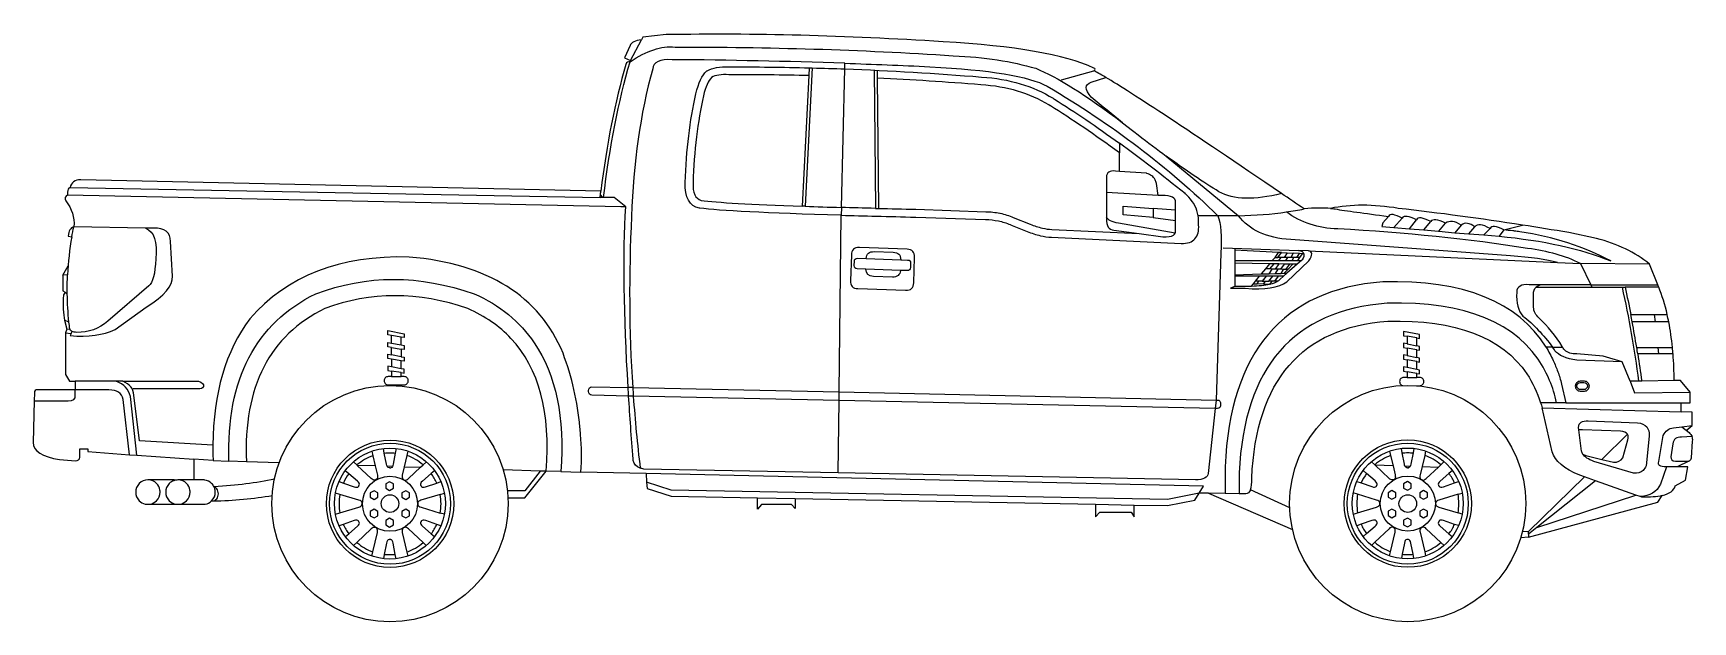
# Model space of a CAD drawing. Header units: metres. Extents: x -4511 to 935, y 0 to 1931.
import ezdxf

# ---------------------------------------------------------------- set-up
doc = ezdxf.new("R2010")
doc.units = ezdxf.units.M
doc.layers.add('ceco.net 247', color=7, linetype='Continuous')

msp = doc.modelspace()

# ---------------------------------------------------------------- linework, layer by layer
at = {"layer": 'ceco.net 247'}
for p, q in [((395.8, 276.9), (371.2, 275.6)), ((395.8, 296.1), (376.5, 295.2))]:
    msp.add_line(p, q, dxfattribs=at)
for points in [[(-2550.9, 1841.3), (-2514.8, 1909.1)], [(-1954.2, 1816.9), (-1977.2, 1362.9)], [(-1964.5, 1791.6), (-1963.2, 1817.3)], [(-1858.7, 1359.1), (-1847.3, 1813.6)], [(-1847.3, 1813.6), (-1847.2, 1832.1)], [(-1750.9, 1809.6), (-1746.7, 1356)], [(-1740.3, 1783.4), (-1740.7, 1809.1)], [(-1136.6, 1777.3), (-1030.7, 1807.7)], [(-1986.2, 1363.1), (-1964.5, 1791.6)], [(-1736.4, 1355.8), (-1740.3, 1783.4)], [(-946.1, 1569.7), (-946.1, 1538)], [(-946.1, 1477.3), (-946.1, 1538)], [(-792.5, 1527.6), (-555.6, 1332.1)], [(-4390, 1424.5), (-2650.8, 1391.3)], [(-2582.6, 1361.1), (-4398.4, 1399.8)], [(-2641.7, 1391.4), (-2650.8, 1391.4)], [(-2641.7, 1391.4), (-2649.6, 1400.3)], [(-2639.3, 1391.4), (-2641.7, 1391.4)], [(-2566.5, 1360.7), (-2605, 1391.4), (-2639.3, 1391.4)], [(-988.9, 1408), (-988.9, 1327)], [(-819.4, 1398.5), (-988.9, 1408)], [(-836, 1326.3), (-933.9, 1334.7), (-933.9, 1362.9), (-836, 1355.4)], [(-1865.9, 753.6), (-1859.1, 1333.4)], [(-1858.7, 1359.1), (-1859.1, 1333.4)], [(-836, 1355.4), (-836, 1326.3)], [(-762.1, 1350.1), (-836, 1355.4)], [(-836, 1326.3), (-762.1, 1316.7)], [(-762.1, 1316.7), (-762.1, 1350.1)], [(-623.4, 1332.1), (-688, 1332.1)], [(-555.6, 1332.1), (-623.4, 1332.1)], [(-63.3, 1329.9), (-82.3, 1308.1), (-84.9, 1296.5), (-45.7, 1293.3)], [(-45.7, 1293.3), (-18.5, 1324.2)], [(5.3, 1289), (29, 1318.4)], [(53, 1285.2), (75.5, 1312.9)], [(101.9, 1281.1), (123.9, 1307.4)], [(-4142.4, 1291.2), (-4377.7, 1295.8)], [(-45.7, 1293.3), (5.3, 1289)], [(5.3, 1289), (52.4, 1285.2), (53, 1285.2)], [(53, 1285.2), (101, 1281.1), (101.9, 1281.1)], [(101.9, 1281.1), (154.2, 1276)], [(175.6, 1301.1), (154.2, 1276)], [(154.2, 1276), (200.9, 1272.7)], [(200.9, 1272.7), (220.4, 1296)], [(200.9, 1272.7), (249.7, 1268.7)], [(249.7, 1268.7), (270.1, 1290.3)], [(249.7, 1268.7), (299.8, 1264.5)], [(315, 1285.5), (299.8, 1264.5)], [(315, 1285.5), (376.4, 1301.3)], [(-605.5, 1227.1), (-358.3, 1218.3)], [(-567.1, 1223.2), (-567.1, 1219.2)], [(-567.1, 1219.2), (-567.1, 1176.1)], [(-423.8, 1211.5), (-567.1, 1219.2)], [(-435.5, 1195.3), (-423.8, 1211.5)], [(-426.1, 1195.3), (-414.8, 1210.9)], [(-414.8, 1210.9), (-423.8, 1211.5)], [(-414.8, 1210.9), (-395.7, 1210)], [(-395.7, 1210), (-405.8, 1195.2)], [(-395.7, 1210), (-375.7, 1208.9)], [(-375.7, 1208.9), (-383.4, 1195.2)], [(-355.7, 1208), (-375.7, 1208.9)], [(-364.2, 1195.2), (-355.7, 1208)], [(-325.7, 1217), (-358.3, 1218.3)], [(-346.7, 1207.4), (-355.7, 1208)], [(-346.7, 1207.4), (-355, 1195.2)], [(-340.9, 1206.9), (-346.7, 1207.4)], [(-325.7, 1217), (491.2, 1178.6)], [(-4413.8, 1137.2), (-4396.7, 1167.3)], [(-1665.1, 1152.6), (-1778.2, 1156.7)], [(-1777.1, 1191.3), (-1663.8, 1187.3)], [(-567.1, 1176.1), (-567.1, 1138.3)], [(-453.6, 1174.4), (-567.1, 1176.1)], [(-564, 1185.1), (-444.9, 1185.1)], [(-467.2, 1157.7), (-480.6, 1140.9)], [(-453.6, 1174.4), (-467.2, 1157.7)], [(-452.9, 1157.2), (-467.2, 1157.7)], [(-454.7, 1141.6), (-444.5, 1157)], [(-439, 1174.1), (-453.6, 1174.4)], [(-452.9, 1157.2), (-439, 1174.1)], [(-444.5, 1157), (-452.9, 1157.2)], [(-444.9, 1185.1), (-435.5, 1195.3)], [(-444.9, 1185.1), (-422.8, 1185.1)], [(-435.7, 1156.7), (-444.5, 1157)], [(-423.2, 1173.9), (-439, 1174.1)], [(-423.2, 1173.9), (-435.7, 1156.7)], [(-426.1, 1156.5), (-435.7, 1156.7)], [(-435.5, 1195.3), (-426.1, 1195.3)], [(-426.1, 1156.5), (-434.9, 1142.3)], [(-416, 1195.3), (-426.1, 1195.3)], [(-416.4, 1156.1), (-426.1, 1156.5)], [(-404.5, 1173.5), (-423.2, 1173.9)], [(-422.8, 1185.1), (-416, 1195.3)], [(-422.8, 1185.1), (-401.6, 1185.1)], [(-416.4, 1156.1), (-404.5, 1173.5)], [(-408.3, 1155.9), (-416.4, 1156.1)], [(-405.8, 1195.2), (-416, 1195.3)], [(-415.5, 1142.9), (-408.3, 1155.9)], [(-399.9, 1155.7), (-408.3, 1155.9)], [(-394.8, 1195.2), (-405.8, 1195.2)], [(-393.5, 1155.7), (-405.2, 1143.1)], [(-387.3, 1173.3), (-404.5, 1173.5)], [(-394.8, 1195.2), (-401.6, 1185.1)], [(-401.6, 1185.1), (-379.6, 1185.1)], [(-399.9, 1155.7), (-387.3, 1173.3)], [(-393.5, 1155.7), (-399.9, 1155.7)], [(-362.7, 1173.1), (-396.4, 1143.5)], [(-383.4, 1195.2), (-394.8, 1195.2)], [(-377, 1173.3), (-393.5, 1155.7)], [(-377, 1173.3), (-387.3, 1173.3)], [(-374.1, 1195.2), (-383.4, 1195.2)], [(-379.6, 1185.1), (-374.1, 1195.2)], [(-379.6, 1185.1), (-361.4, 1185.1)], [(-362.7, 1173.1), (-377, 1173.3)], [(-364.2, 1195.2), (-374.1, 1195.2)], [(-355, 1195.2), (-364.2, 1195.2)], [(-348.9, 1185.1), (-362.7, 1173.1)], [(-355, 1195.2), (-361.4, 1185.1)], [(-361.4, 1185.1), (-348.9, 1185.1)], [(491.2, 1178.6), (566.4, 1175.2)], [(566.4, 1175.2), (601, 1105.3)], [(793.6, 1173.1), (566.4, 1175.2)], [(820.5, 1105.3), (793.6, 1173.1)], [(-4398.4, 1137.9), (-4413.8, 1137.2)], [(-4413.8, 1137.2), (-4413.8, 1085.5), (-4406.7, 1080.6)], [(-567.1, 1138.3), (-480.6, 1140.9)], [(-567.1, 1138.3), (-567.1, 1133.4)], [(-567.1, 1133.4), (-567.1, 1100.2)], [(-486.7, 1133.4), (-567.1, 1133.4)], [(-513.6, 1100.2), (-506.6, 1108.6)], [(-506.6, 1108.6), (-500, 1116.7)], [(-506.6, 1108.6), (-493.8, 1108.1)], [(-500, 1116.7), (-486.7, 1133.4)], [(-489, 1116.7), (-500, 1116.7)], [(-493.8, 1108.1), (-489, 1116.7)], [(-473.6, 1107.3), (-493.8, 1108.1)], [(-478, 1116.7), (-489, 1116.7)], [(-464.8, 1133.4), (-486.7, 1133.4)], [(-480.6, 1140.9), (-454.7, 1141.6)], [(-464.8, 1133.4), (-478, 1116.7)], [(-478, 1116.7), (-467, 1116.7)], [(-473.6, 1107.3), (-467, 1116.7)], [(-453.6, 1106.6), (-473.6, 1107.3)], [(-467, 1116.7), (-455.7, 1116.7)], [(-442.8, 1133.4), (-464.8, 1133.4)], [(-455.7, 1116.7), (-442.8, 1133.4)], [(-446.1, 1116.7), (-455.7, 1116.7)], [(-454.7, 1141.6), (-434.9, 1142.3)], [(-453.5, 1106.6), (-453.6, 1106.6)], [(-446.1, 1116.7), (-453.5, 1106.6)], [(-436.4, 1116.7), (-446.1, 1116.7)], [(-423.9, 1133.4), (-442.8, 1133.4)], [(-436.4, 1116.7), (-423.9, 1133.4)], [(-426.7, 1116.7), (-436.4, 1116.7)], [(-434.9, 1142.3), (-415.5, 1142.9)], [(-408, 1133.4), (-423.9, 1133.4)], [(-415.5, 1142.9), (-405.2, 1143.1)], [(-396.4, 1143.5), (-408, 1133.4)], [(-405.2, 1143.1), (-396.4, 1143.5)], [(421.7, 1097.8), (704.3, 1097.8)], [(601, 1105.3), (438.4, 1105.5)], [(604.8, 1097.8), (601, 1105.3)], [(601, 1105.3), (820.5, 1105.3)], [(704.3, 1097.8), (713.2, 1097.8)], [(823.6, 1097.8), (713.2, 1097.8)], [(-4406.7, 1080.6), (-4399.3, 1075.6)], [(-4393.8, 982.4), (-4408.5, 989.4)], [(-4408.5, 989.4), (-4400.8, 959.7)], [(732.1, 1007.4), (808.8, 1007.4)], [(811.5, 983.4), (736.7, 983.4)], [(808.8, 1007.4), (851.5, 1007.4)], [(808.8, 1007.4), (811.5, 983.4)], [(856.6, 983.4), (811.5, 983.4)], [(-4400.8, 959.7), (-4404.6, 947.4)], [(-4404.6, 947.4), (-4404.6, 811), (-4392.5, 788.7), (-4373.1, 788.7)], [(-4404.6, 947.4), (-4386.5, 945.2)], [(-4400.8, 959.7), (-4391.3, 960.3)], [(-4386.5, 945.2), (-4383.2, 951.8)], [(-3335.3, 939), (-3347.2, 941), (-3347.2, 955.1), (-3294.2, 944.9), (-3294.2, 932), (-3303.4, 933.7)], [(-3335.3, 913.9), (-3335.3, 939)], [(-3303.4, 933.7), (-3335.3, 939)], [(-3303.4, 907.8), (-3303.4, 933.7)], [(29.5, 930.9), (38.7, 929.3), (38.7, 942.1), (-14.3, 952.4), (-14.3, 938.3), (-2.4, 936.2)], [(29.5, 930.9), (-2.4, 936.2)], [(-2.4, 936.2), (-2.4, 911.1)], [(29.5, 905.1), (29.5, 930.9)], [(-3335.3, 900.1), (-3347.2, 902.1), (-3347.2, 916.3), (-3335.3, 913.9)], [(-3335.3, 861.6), (-3347.2, 863.6), (-3347.2, 877.8), (-3335.3, 875.6)], [(-3335.3, 913.9), (-3303.4, 907.8)], [(-3335.3, 875.6), (-3335.3, 900.1)], [(-3335.3, 900.1), (-3303.4, 894.6)], [(-3303.4, 869.3), (-3335.3, 875.6)], [(-3303.4, 907.8), (-3294.2, 906), (-3294.2, 893.2), (-3303.4, 894.6)], [(-3303.4, 894.6), (-3303.4, 869.3)], [(-2.4, 911.1), (-14.3, 913.5), (-14.3, 899.4), (-2.4, 897.4)], [(-2.4, 872.8), (-14.3, 875), (-14.3, 860.9), (-2.4, 858.9)], [(-2.4, 911.1), (29.5, 905.1)], [(29.5, 891.9), (-2.4, 897.4)], [(-2.4, 897.4), (-2.4, 872.8)], [(-2.4, 872.8), (29.5, 866.6)], [(29.5, 891.9), (38.7, 890.4), (38.7, 903.3), (29.5, 905.1)], [(29.5, 866.6), (29.5, 891.9)], [(475.1, 900.7), (454, 900.7)], [(475.1, 900.7), (507.9, 900.7)], [(751.4, 899.6), (821.6, 899.6)], [(824.2, 878.3), (754.9, 878.3)], [(824.2, 878.3), (821.6, 899.6)], [(821.6, 899.6), (868.7, 899.6)], [(870.7, 878.3), (824.2, 878.3)], [(-3335.3, 836.3), (-3347.2, 838.5), (-3347.2, 824.6), (-3335.3, 822.4)], [(-3335.3, 861.6), (-3335.3, 836.3)], [(-3303.4, 856.3), (-3335.3, 861.6)], [(-3303.4, 830.1), (-3335.3, 836.3)], [(-3335.3, 822.4), (-3335.3, 804.1)], [(-3303.4, 817.1), (-3335.3, 822.4)], [(-3303.4, 869.3), (-3294.2, 867.5), (-3294.2, 854.6), (-3303.4, 856.3)], [(-3303.4, 830.1), (-3303.4, 856.3)], [(-3303.4, 817.1), (-3294.2, 815.6), (-3294.2, 828.4), (-3303.4, 830.1)], [(-3303.4, 804.1), (-3303.4, 817.1)], [(-2.4, 833.6), (-14.3, 835.8), (-14.3, 821.8), (-2.4, 819.6)], [(-2.4, 858.9), (-2.4, 833.6)], [(29.5, 853.6), (-2.4, 858.9)], [(29.5, 827.3), (-2.4, 833.6)], [(-2.4, 819.6), (-2.4, 801.3)], [(29.5, 814.3), (-2.4, 819.6)], [(29.5, 853.6), (38.7, 851.9), (38.7, 864.7), (29.5, 866.6)], [(29.5, 827.3), (29.5, 853.6)], [(29.5, 814.3), (38.7, 812.8), (38.7, 825.7), (29.5, 827.3)], [(729.4, 788.7), (703.7, 852.6)], [(-4240, 788.7), (-4373.1, 788.7)], [(-4373.1, 788.7), (-4373.1, 760.4)], [(-4216.9, 788.7), (-4240, 788.7)], [(-3335.3, 804.1), (-3303.4, 804.1)], [(-2543.6, 767.9), (-2558.6, 768.1)], [(-2543.6, 767.9), (-1865.9, 753.6)], [(-2.4, 801.3), (29.5, 801.3)], [(29.5, 801.3), (29.5, 814.3)], [(758.7, 789.2), (729.4, 788.7)], [(729.4, 788.7), (744.4, 750.5), (927, 752.5)], [(767.7, 789.2), (758.7, 789.2)], [(874.2, 791), (767.7, 789.2)], [(927, 752.5), (894.9, 791), (874.2, 791)], [(-2541.7, 739.7), (-2557.1, 740.2)], [(-1866.1, 725.4), (-2541.7, 739.7)], [(-1869, 488.3), (-1866.1, 725.4)], [(-1866.1, 725.4), (-1865.9, 753.6)], [(-631.7, 699), (-1866.1, 725.4)], [(-1865.9, 753.6), (-629.3, 727.2)], [(-629.3, 727.2), (-631.7, 699)], [(488.6, 718.1), (436, 718.1)], [(518.9, 718.1), (488.6, 718.1)], [(518.9, 718.1), (897.5, 718.1)], [(897.5, 718.1), (927, 718.1), (927, 752.5)], [(897.5, 688.3), (897.5, 718.1)], [(441, 701.4), (897.5, 688.3)], [(933.4, 643.8), (933.4, 687.3), (897.5, 688.3)], [(720.9, 615), (637.3, 532.3)], [(899.3, 639.4), (933.4, 643.8)], [(914.2, 627.5), (933.4, 643.8)], [(-4194.9, 547.7), (-4170.5, 545.9)], [(-4170.5, 545.9), (-3983.8, 533.6)], [(-3400, 559.3), (-3396.5, 544.6)], [(-3358.8, 553), (-3361.4, 568.1)], [(-3320, 568.2), (-3322.8, 553.2)], [(-3284.7, 545.1), (-3293.3, 508.3)], [(-3281.6, 559.6), (-3284.7, 545.1)], [(-59.8, 559.7), (-56.3, 545)], [(-56.3, 545), (-48.4, 511.5)], [(-18.5, 553.5), (-21.1, 568.5)], [(20.2, 568.6), (17.4, 553.6)], [(55.5, 545.6), (46.9, 508.7)], [(58.6, 560), (55.5, 545.6)], [(-3920.8, 529.2), (-3983.8, 533.6)], [(-3983.8, 533.6), (-3983.8, 465)], [(-3920.8, 529.2), (-3869.1, 527)], [(-3811.5, 524.4), (-3869.1, 527)], [(-3704.2, 520.9), (-3811.5, 524.4)], [(-3475.2, 485.4), (-3486.8, 495.4)], [(-3448.6, 514.2), (-3459.8, 524.6)], [(-3447.5, 512.9), (-3448.6, 514.2)], [(-3388.7, 511), (-3447.5, 512.9)], [(-3396.5, 544.6), (-3388.6, 511)], [(-3332.4, 509.2), (-3349.4, 509.8)], [(-3293.3, 508.3), (-3239.8, 506.5)], [(-3239.8, 506.5), (-3231.7, 514.2)], [(-3231.7, 514.2), (-3220.9, 524.6)], [(-3193.9, 495.3), (-3204.9, 485.7)], [(-2847.2, 494.2), (-2968.6, 498)], [(-2847.2, 494.2), (-2897.3, 428.9), (-2955.6, 428.9)], [(-2953.7, 405.8), (-2897.3, 405.8), (-2828, 493.6)], [(-2828, 493.6), (-2847.2, 494.2)], [(-2779.2, 492.3), (-2828, 493.6)], [(-2779.2, 492.3), (-2713.5, 491)], [(-2499.7, 486.3), (-2713.5, 491)], [(-135, 485.8), (-146.5, 495.9)], [(-108.4, 514.6), (-119.6, 525.1)], [(-107.3, 513.3), (-108.4, 514.6)], [(-48.4, 511.5), (-107.3, 513.3)], [(7.9, 509.6), (-9.2, 510.2)], [(46.9, 508.7), (100.5, 506.9)], [(100.5, 506.9), (108.5, 514.6)], [(108.5, 514.6), (119.4, 525)], [(146.4, 495.8), (135.3, 486.2)], [(883.9, 507.7), (848.7, 507.7)], [(922.6, 527), (883.9, 507.7)], [(-3983.8, 465), (-4035, 465)], [(-3917.3, 442.5), (-3917.5, 442.5)], [(-3507.3, 459.8), (-3493.2, 454.8)], [(-3354, 452.2), (-3354, 437.9), (-3341.3, 430.6), (-3329.1, 437.9), (-3329.1, 452.2), (-3341.3, 459.3), (-3354, 452.2), (-3354, 452.2)], [(-3186.6, 454.9), (-3173.3, 459.5)], [(-2499.7, 486.3), (-2497.9, 457.3)], [(-684.9, 421.7), (-670.7, 444.7), (-2499.7, 486.3)], [(-2497.9, 457.3), (-2496.6, 437), (-2417.8, 411.5), (-2133.8, 406)], [(-684.9, 421.7), (-788.8, 401.2), (-2417.8, 431.8), (-2497.9, 457.3)], [(-167, 460.2), (-152.9, 455.2)], [(-13.8, 452.6), (-13.8, 438.3), (-1.1, 431), (11.2, 438.3), (11.2, 452.6), (-1.1, 459.8), (-13.8, 452.6), (-13.8, 452.6)], [(153.6, 455.4), (166.9, 459.9)], [(579.9, 475.5), (395.8, 296.1)], [(615.9, 462.6), (423.5, 308.6)], [(615.9, 462.6), (579.9, 475.5)], [(748.6, 415.3), (615.9, 462.6)], [(-3504.7, 417.5), (-3519, 421.9)], [(-3392.3, 429.8), (-3405, 422.7), (-3405, 408.4), (-3392.3, 401.2), (-3379.9, 408.4), (-3379.9, 422.7), (-3392.3, 429.8), (-3392.3, 429.8)], [(-3301, 422.7), (-3301, 408.4), (-3288.2, 401.2), (-3275.9, 408.4), (-3275.9, 422.7), (-3288.2, 429.8), (-3301, 422.7), (-3301, 422.7)], [(-3175.2, 417.5), (-3161.6, 421.4)], [(-2010.5, 403.8), (-2010.5, 371.1), (-2022.1, 384), (-2120.9, 384), (-2133.8, 368.6), (-2133.8, 406)], [(-2133.8, 406), (-2010.5, 403.8)], [(-2010.5, 403.8), (-1024.4, 385.1)], [(-1024.4, 385.1), (-1024.4, 344.4), (-1010.1, 359.8), (-907.6, 359.8), (-897.6, 344.4), (-897.6, 382.7)], [(-1024.4, 385.1), (-897.6, 382.7)], [(-897.6, 382.7), (-788.8, 380.7), (-699.2, 398.6), (-684.9, 421.7)], [(-654.2, 421.2), (-684.9, 421.7)], [(-599.4, 420.5), (-654.2, 421.2)], [(-654.2, 421.2), (-378.2, 302.6)], [(-553.2, 419.9), (-599.4, 420.5)], [(-387.5, 374), (-516.4, 432.9)], [(-164.5, 418), (-178.8, 422.3)], [(-52.1, 430.3), (-64.7, 423.1), (-64.7, 408.8), (-52.1, 401.6), (-39.6, 408.8), (-39.6, 423.1), (-52.1, 430.3), (-52.1, 430.3)], [(39.2, 423.1), (39.2, 408.8), (52.1, 401.6), (64.3, 408.8), (64.3, 423.1), (52.1, 430.3), (39.2, 423.1), (39.2, 423.1)], [(165, 418), (178.6, 421.9)], [(395.8, 276.9), (820.7, 392.2)], [(423.5, 308.6), (748.6, 415.3)], [(763.1, 410.2), (748.6, 415.3)], [(820.7, 392.2), (834.8, 413.7)], [(-3518.9, 352.2), (-3504.7, 356.7)], [(-3405, 347.7), (-3392.3, 340.5), (-3379.9, 347.7), (-3379.9, 362), (-3392.3, 369.1), (-3405, 362), (-3405, 347.7), (-3405, 347.7)], [(-3341.3, 339.2), (-3354, 332.1), (-3354, 317.6), (-3341.3, 310.5), (-3329.1, 317.6), (-3329.1, 332.1), (-3341.3, 339.2), (-3341.3, 339.2)], [(-3275.9, 362), (-3288.2, 369.1), (-3301, 362), (-3301, 347.7), (-3288.2, 340.5), (-3275.9, 347.7), (-3275.9, 362), (-3275.9, 362)], [(-3161.8, 352.3), (-3175.2, 356.3)], [(-178.6, 352.6), (-164.5, 357.1)], [(-64.7, 348.1), (-52.1, 341), (-39.6, 348.1), (-39.6, 362.4), (-52.1, 369.6), (-64.7, 362.4), (-64.7, 348.1), (-64.7, 348.1)], [(-1.1, 339.7), (-13.8, 332.5), (-13.8, 318), (-1.1, 310.9), (11.2, 318), (11.2, 332.5), (-1.1, 339.7), (-1.1, 339.7)], [(64.3, 362.4), (52.1, 369.6), (39.2, 362.4), (39.2, 348.1), (52.1, 341), (64.3, 348.1), (64.3, 362.4), (64.3, 362.4)], [(178.4, 352.7), (165, 356.7)], [(-3493.4, 319.3), (-3507, 314.4)], [(-3486.6, 279), (-3475.4, 288.4)], [(-3204.9, 287.9), (-3194.2, 278.9)], [(-3173.6, 314.6), (-3186.6, 318.9)], [(-153.1, 319.7), (-166.8, 314.8)], [(-146.3, 279.4), (-135.1, 288.9)], [(135.3, 288.3), (146, 279.4)], [(166.6, 315), (153.6, 319.3)], [(423.5, 308.6), (395.8, 286.6)], [(395.8, 286.6), (395.8, 296.1)], [(395.8, 286.6), (395.8, 276.9)], [(-3448.8, 260), (-3459.5, 249.8)], [(-3399.8, 215.4), (-3396.5, 229)], [(-3358.8, 220.6), (-3361.4, 206.6)], [(-3320.2, 206.5), (-3322.8, 220.6)], [(-3284.7, 228.5), (-3281.7, 215.1)], [(-3221.1, 249.9), (-3231.3, 259.8)], [(-108.6, 260.5), (-119.3, 250.3)], [(-59.6, 215.8), (-56.3, 229.5)], [(-18.5, 221), (-21.1, 207)], [(20, 206.9), (17.4, 221)], [(55.5, 228.9), (58.5, 215.5)], [(119.1, 250.4), (108.9, 260.3)]]:
    msp.add_lwpolyline(points, dxfattribs=at)
for centre, radius in [((-3340.2, 387.3), 387.7), ((0, 387.7), 387.7), ((-3340, 386.8), 208.9), ((-3340.1, 386.9), 198.5), ((-3340.4, 387.4), 182), ((0.2, 387.3), 208.9), ((0.1, 387.3), 198.5), ((-0.1, 387.8), 182), ((-3340.2, 386.9), 90.4), ((0.1, 387.4), 90.4), ((-3340.2, 387.3), 29), ((0.2, 387.3), 29)]:
    msp.add_circle(centre, radius, dxfattribs=at)
for points, knots in [([(-2514.8, 1909.1), (-2535.9, 1906.6), (-2548.3, 1900.2), (-2552.2, 1889.9), (-2552.2, 1889.9), (-2570.3, 1850.3), (-2570.3, 1850.3), (-2570.3, 1850.3), (-2550.9, 1841.3), (-2550.9, 1841.3)], [0, 0, 0, 0, 1, 1, 1, 2, 2, 2, 3, 3, 3, 3]), ([(-1030.7, 1807.7), (-1025, 1811.2), (-1025, 1814.2), (-1030.7, 1816.4), (-1125.1, 1860.6), (-1289.8, 1889.3), (-1525, 1902.7), (-1844.8, 1923.1), (-2147.9, 1930.8), (-2434.1, 1926), (-2434.1, 1926), (-2510, 1918.3), (-2510, 1918.3), (-2510, 1918.3), (-2514.8, 1909.1), (-2514.8, 1909.1)], [0, 0, 0, 0, 1, 1, 1, 2, 2, 2, 3, 3, 3, 4, 4, 4, 5, 5, 5, 5]), ([(-2552.2, 1836.7), (-2497.9, 1873.8), (-2448.8, 1889.9), (-2404.8, 1885.1), (-2101.1, 1886), (-1796.7, 1876.7), (-1491.8, 1856.9), (-1389.3, 1852.1), (-1299.1, 1838.4), (-1221, 1815.6), (-1150.2, 1786.9), (-1055.4, 1727.3), (-936.4, 1637.2)], [0, 0, 0, 0, 1, 1, 1, 2, 2, 2, 3, 3, 3, 4, 4, 4, 4]), ([(-2552.2, 1836.7), (-2558.6, 1838.8), (-2563.2, 1836), (-2566.1, 1828.5), (-2601.5, 1706.7), (-2629, 1567.9), (-2648.3, 1412.1)], [0, 0, 0, 0, 1, 1, 1, 2, 2, 2, 2]), ([(-1847.2, 1832.1), (-2038.6, 1838.6), (-2227.4, 1842.6), (-2413.6, 1843.9), (-2454.8, 1845.9), (-2476.3, 1836.2), (-2477.9, 1814.4), (-2518.8, 1667.1), (-2541.9, 1505.6), (-2547.4, 1329.5), (-2556.9, 1139.8), (-2555.7, 952.6), (-2543.6, 767.9)], [0, 0, 0, 0, 1, 1, 1, 2, 2, 2, 3, 3, 3, 4, 4, 4, 4]), ([(-1859.1, 1333.4), (-2105.3, 1340.7), (-2260.1, 1348.4), (-2323, 1356.7), (-2323.5, 1356.9), (-2323.9, 1357.1), (-2324.3, 1357.1), (-2357.5, 1363.6), (-2373.2, 1391.5), (-2371.4, 1440.7), (-2367.5, 1547.8), (-2355.8, 1644.8), (-2336.6, 1731.5), (-2336.6, 1731.5), (-2336.4, 1731.5), (-2336.4, 1731.5), (-2327.7, 1768.1), (-2316, 1792.9), (-2301, 1805.9), (-2300.4, 1806.7), (-2299.9, 1807.2), (-2299, 1807.4), (-2281.9, 1817.6), (-2257.9, 1821.9), (-2226.9, 1820.2), (-2139.1, 1820.4), (-2051.1, 1819.5), (-1963.2, 1817.3)], [0, 0, 0, 0, 1, 1, 1, 2, 2, 2, 3, 3, 3, 4, 4, 4, 5, 5, 5, 6, 6, 6, 7, 7, 7, 8, 8, 8, 9, 9, 9, 9]), ([(-1963.2, 1817.3), (-1960.9, 1817.3), (-1958.8, 1817.1), (-1956.8, 1816.9), (-1955.9, 1816.9), (-1955.2, 1816.9), (-1954.2, 1816.9)], [0, 0, 0, 0, 1, 1, 1, 2, 2, 2, 2]), ([(-1847.3, 1813.6), (-1697.9, 1808.1), (-1548.5, 1799.3), (-1398.9, 1787), (-1307.9, 1780.8), (-1229.6, 1757.5), (-1164.2, 1717.4), (-1164, 1717.4), (-1163.8, 1717.2), (-1163.6, 1717), (-1163.6, 1717), (-1159.2, 1714.1), (-1159.2, 1714.1), (-1159.2, 1714.1), (-1159.4, 1714.2), (-1159.4, 1714.2), (-1092.8, 1673), (-1021.9, 1624.9), (-946.1, 1569.7)], [0, 0, 0, 0, 1, 1, 1, 2, 2, 2, 3, 3, 3, 4, 4, 4, 5, 5, 5, 6, 6, 6, 6]), ([(-1847.2, 1832.1), (-1754.9, 1829), (-1662.2, 1825.2), (-1568.5, 1820.8), (-1371.7, 1810.7), (-1243.2, 1789.4), (-1182.9, 1756.8), (-971.1, 1631.9), (-784.6, 1490.4), (-623.4, 1332.1)], [0, 0, 0, 0, 1, 1, 1, 2, 2, 2, 3, 3, 3, 3]), ([(-1964.5, 1791.6), (-2052.2, 1793.8), (-2139.8, 1794.9), (-2227.6, 1794.7), (-2227.8, 1794.7), (-2228.2, 1794.7), (-2228.5, 1794.7), (-2252.6, 1796), (-2271.5, 1793.1), (-2284.8, 1785.9), (-2295.7, 1774.8), (-2304.6, 1754.6), (-2311.4, 1725.6), (-2311.4, 1725.6), (-2311.4, 1725.8), (-2311.4, 1725.8), (-2330.3, 1640.5), (-2341.9, 1545.2), (-2345.7, 1439.7), (-2347, 1407.3), (-2338, 1388), (-2319, 1382), (-2267.8, 1375.4), (-2156.9, 1369.2), (-1986.2, 1363.1)], [0, 0, 0, 0, 1, 1, 1, 2, 2, 2, 3, 3, 3, 4, 4, 4, 5, 5, 5, 6, 6, 6, 7, 7, 7, 8, 8, 8, 8]), ([(-946.1, 1538), (-1027, 1597.3), (-1102.5, 1648.8), (-1172.9, 1692.4), (-1172.9, 1692.4), (-1173.3, 1692.8), (-1173.3, 1692.8), (-1173.3, 1692.8), (-1177.7, 1695.7), (-1177.7, 1695.7), (-1240.3, 1733.7), (-1314.5, 1755.7), (-1400.7, 1761.4), (-1400.7, 1761.4), (-1401.1, 1761.4), (-1401.1, 1761.4), (-1514.2, 1770.7), (-1627.3, 1778.1), (-1740.3, 1783.4)], [0, 0, 0, 0, 1, 1, 1, 2, 2, 2, 3, 3, 3, 4, 4, 4, 5, 5, 5, 6, 6, 6, 6]), ([(-936.4, 1637.2), (-969.3, 1663.6), (-1003.4, 1691.5), (-1038.9, 1720.8), (-1060.7, 1746.5), (-1060.7, 1762.8), (-1038.9, 1769.6), (-1038.9, 1769.6), (-991.4, 1785.9), (-991.4, 1785.9)], [0, 0, 0, 0, 1, 1, 1, 2, 2, 2, 3, 3, 3, 3]), ([(-936.4, 1637.2), (-936.4, 1637.2), (-903.6, 1611.8), (-903.6, 1611.8), (-897.2, 1606.8), (-891, 1602), (-884.9, 1597.3), (-852.8, 1572.3), (-822, 1549), (-792.5, 1527.6)], [0, 0, 0, 0, 1, 1, 1, 2, 2, 2, 3, 3, 3, 3]), ([(-688, 1332.1), (-691.8, 1355), (-701.9, 1375.2), (-718.4, 1392.8), (-718.4, 1392.8), (-718.8, 1393.2), (-718.8, 1393.2), (-721.9, 1396.3), (-725.2, 1399.4), (-728.5, 1402.5), (-729.1, 1402.9), (-729.4, 1403.3), (-729.8, 1403.6), (-730, 1404), (-730.3, 1404.4), (-730.7, 1404.5), (-806.2, 1465.3), (-878.1, 1520.2), (-946.1, 1569.7)], [0, 0, 0, 0, 1, 1, 1, 2, 2, 2, 3, 3, 3, 4, 4, 4, 5, 5, 5, 6, 6, 6, 6]), ([(-414.2, 1404.5), (-503, 1382.2), (-571.4, 1384.2), (-619.6, 1410.4), (-670.7, 1441.6), (-728.5, 1480.7), (-792.5, 1527.6)], [0, 0, 0, 0, 1, 1, 1, 2, 2, 2, 2]), ([(-946.1, 1477.3), (-946.1, 1477.3), (-959.5, 1478.5), (-959.5, 1478.5), (-978.8, 1481), (-988.5, 1474.2), (-988.9, 1457.9), (-988.9, 1457.9), (-988.9, 1408), (-988.9, 1408)], [0, 0, 0, 0, 1, 1, 1, 2, 2, 2, 3, 3, 3, 3]), ([(-819.4, 1398.5), (-819.4, 1398.5), (-824.8, 1437.4), (-824.8, 1437.4), (-825.7, 1441.8), (-827.1, 1445.8), (-829.2, 1449.7), (-834.8, 1460.5), (-844, 1467.4), (-856.7, 1470.9), (-857, 1471.1), (-857.4, 1471.3), (-857.6, 1471.3), (-857.6, 1471.3), (-946.1, 1477.3), (-946.1, 1477.3)], [0, 0, 0, 0, 1, 1, 1, 2, 2, 2, 3, 3, 3, 4, 4, 4, 5, 5, 5, 5]), ([(-4390, 1424.5), (-4395.8, 1422.3), (-4398.6, 1417.2), (-4398.4, 1409.3), (-4398.4, 1409.3), (-4398.4, 1399.8), (-4398.4, 1399.8)], [0, 0, 0, 0, 1, 1, 1, 2, 2, 2, 2]), ([(-2648.3, 1412.1), (-2648.3, 1412.1), (-4355.1, 1450), (-4355.1, 1450), (-4374.9, 1449.7), (-4386.5, 1441.2), (-4390, 1424.5)], [0, 0, 0, 0, 1, 1, 1, 2, 2, 2, 2]), ([(-4398.4, 1399.8), (-4406.8, 1394.8), (-4408.7, 1388.4), (-4404.1, 1380.5), (-4383.7, 1354.7), (-4374.9, 1326.4), (-4377.7, 1295.8)], [0, 0, 0, 0, 1, 1, 1, 2, 2, 2, 2]), ([(-1977.2, 1362.9), (-1978.1, 1362.9), (-1978.8, 1362.9), (-1979.7, 1362.9), (-1981.9, 1363.1), (-1984.1, 1363.1), (-1986.2, 1363.1)], [0, 0, 0, 0, 1, 1, 1, 2, 2, 2, 2]), ([(-762.1, 1350.1), (-762.1, 1350.1), (-762.1, 1375.8), (-762.1, 1375.8), (-760.4, 1391.4), (-775.4, 1398.7), (-806.8, 1397.8), (-806.8, 1397.8), (-819.4, 1398.5), (-819.4, 1398.5)], [0, 0, 0, 0, 1, 1, 1, 2, 2, 2, 3, 3, 3, 3]), ([(376.4, 1301.3), (239.6, 1322.6), (103.8, 1340.7), (-31, 1356), (-112.8, 1369.7), (-186.9, 1369.7), (-253.1, 1356)], [0, 0, 0, 0, 1, 1, 1, 2, 2, 2, 2]), ([(-2558.6, 768.1), (-2573.1, 1008.5), (-2575.8, 1206.2), (-2566.5, 1360.9), (-2566.5, 1360.9), (-2582.6, 1361.1), (-2582.6, 1361.1)], [0, 0, 0, 0, 1, 1, 1, 2, 2, 2, 2]), ([(-1859.1, 1333.4), (-1785.9, 1331.4), (-1704.5, 1329.4), (-1615, 1327.3), (-1615, 1327.3), (-1385.3, 1319.6), (-1385.3, 1319.6), (-1371.3, 1319.3), (-1357.4, 1317.6), (-1343.7, 1314.9), (-1330.3, 1312.1), (-1317.3, 1307.9), (-1304.2, 1302.6), (-1304.2, 1302.6), (-1303.9, 1302.4), (-1303.9, 1302.4), (-1303.9, 1302.4), (-1248.7, 1280.2), (-1248.7, 1280.2), (-1234.6, 1274.6), (-1219.9, 1269.8), (-1205, 1266.3), (-1193.5, 1263.5), (-1181.6, 1261.9), (-1169.3, 1261.2), (-1169.3, 1261.2), (-743.5, 1241.2), (-743.5, 1241.2), (-722.8, 1239.9), (-707.8, 1245), (-698.4, 1256.4), (-689.1, 1266.3), (-685, 1281.7), (-686.5, 1302.4), (-686.5, 1302.4), (-686.5, 1303.7), (-686.5, 1303.7), (-686.5, 1303.9), (-686.5, 1304.1), (-686.5, 1304.2), (-686, 1314), (-686.3, 1323.1), (-688, 1332.1)], [0, 0, 0, 0, 1, 1, 1, 2, 2, 2, 3, 3, 3, 4, 4, 4, 5, 5, 5, 6, 6, 6, 7, 7, 7, 8, 8, 8, 9, 9, 9, 10, 10, 10, 11, 11, 11, 12, 12, 12, 13, 13, 13, 14, 14, 14, 14]), ([(-1736.4, 1355.8), (-1697.7, 1354.9), (-1657, 1353.9), (-1614.7, 1352.9), (-1614.7, 1352.9), (-1384.6, 1345.1), (-1384.6, 1345.1), (-1369, 1344.9), (-1353.7, 1343.1), (-1338.5, 1340), (-1338.5, 1340), (-1338.2, 1340), (-1338.2, 1340), (-1323.3, 1336.9), (-1308.8, 1332.3), (-1294.5, 1326.3), (-1294.5, 1326.3), (-1239.1, 1303.9), (-1239.1, 1303.9), (-1226.1, 1298.9), (-1212.9, 1294.7), (-1199.2, 1291.2), (-1189.1, 1288.8), (-1178.6, 1287.4), (-1167.6, 1286.8), (-1167.6, 1286.8), (-881, 1273.3), (-881, 1273.3)], [0, 0, 0, 0, 1, 1, 1, 2, 2, 2, 3, 3, 3, 4, 4, 4, 5, 5, 5, 6, 6, 6, 7, 7, 7, 8, 8, 8, 9, 9, 9, 9]), ([(-988.9, 1327), (-988.9, 1327), (-988.9, 1323.1), (-988.9, 1323.1), (-989.4, 1298.4), (-981.2, 1285.5), (-964.5, 1284.5), (-964.5, 1284.5), (-881, 1273.3), (-881, 1273.3)], [0, 0, 0, 0, 1, 1, 1, 2, 2, 2, 3, 3, 3, 3]), ([(-763.3, 1274.2), (-763.3, 1274.2), (-949.3, 1307.7), (-949.3, 1307.7), (-970.7, 1310.7), (-983.9, 1317.1), (-988.9, 1327)], [0, 0, 0, 0, 1, 1, 1, 2, 2, 2, 2]), ([(-763.3, 1274.2), (-762.1, 1276.8), (-761.7, 1279.9), (-762.1, 1283.5), (-762.1, 1283.5), (-762.1, 1316.7), (-762.1, 1316.7)], [0, 0, 0, 0, 1, 1, 1, 2, 2, 2, 2]), ([(-623.4, 1332.1), (-613, 1305.4), (-609.7, 1264.5), (-613.2, 1209.3), (-613.2, 1209.3), (-629.3, 727.2), (-629.3, 727.2)], [0, 0, 0, 0, 1, 1, 1, 2, 2, 2, 2]), ([(491.2, 1178.6), (455.8, 1188.4), (404.5, 1195.5), (337.2, 1199.9), (337.2, 1199.9), (-384, 1253.8), (-384, 1253.8), (-463.5, 1258.6), (-520.7, 1284.6), (-555.6, 1332.1)], [0, 0, 0, 0, 1, 1, 1, 2, 2, 2, 3, 3, 3, 3]), ([(566.4, 1175.2), (517.6, 1199.9), (459.8, 1216.2), (393.3, 1224.5), (200.9, 1255.1), (-6.8, 1276.6), (-229.8, 1288.8), (-294.1, 1290.7), (-350.4, 1309.2), (-398.3, 1344.2)], [0, 0, 0, 0, 1, 1, 1, 2, 2, 2, 3, 3, 3, 3]), ([(-253.1, 1356), (-248.1, 1355.4), (-243.3, 1354.9), (-238.8, 1354.1), (-202.1, 1348.1), (-143.6, 1340), (-63.3, 1329.9)], [0, 0, 0, 0, 1, 1, 1, 2, 2, 2, 2]), ([(-4377.7, 1295.8), (-4388.5, 1292.5), (-4394.7, 1282.3), (-4396.4, 1265), (-4396.4, 1265), (-4384.5, 1262.3), (-4384.5, 1262.3)], [0, 0, 0, 0, 1, 1, 1, 2, 2, 2, 2]), ([(-4386.5, 945.2), (-4386.5, 945.2), (-4390, 938.4), (-4390, 938.4), (-4330, 933.1), (-4280.9, 940.1), (-4242.6, 959), (-4242.6, 959), (-4139.9, 1032.1), (-4139.9, 1032.1), (-4080.3, 1069.4), (-4051.7, 1103.1), (-4054.1, 1133.4), (-4054.1, 1133.4), (-4060.5, 1247), (-4060.5, 1247), (-4060.7, 1278.4), (-4079.2, 1292.9), (-4116.2, 1290.7), (-4116.2, 1290.7), (-4142.4, 1291.2), (-4142.4, 1291.2)], [0, 0, 0, 0, 1, 1, 1, 2, 2, 2, 3, 3, 3, 4, 4, 4, 5, 5, 5, 6, 6, 6, 7, 7, 7, 7]), ([(-4142.4, 1291.2), (-4114, 1279.3), (-4103, 1245.8), (-4109.1, 1190.9), (-4110.7, 1141.6), (-4118.4, 1111.9), (-4132.2, 1101.5), (-4132.2, 1101.5), (-4265.7, 985.9), (-4265.7, 985.9), (-4295.5, 960.6), (-4329.7, 948.4), (-4368.3, 949.3), (-4374.4, 949.5), (-4379.3, 950.2), (-4383.2, 951.8)], [0, 0, 0, 0, 1, 1, 1, 2, 2, 2, 3, 3, 3, 4, 4, 4, 5, 5, 5, 5]), ([(-881, 1273.3), (-881, 1273.3), (-804.2, 1263), (-804.2, 1263), (-787.5, 1262.1), (-775.6, 1263.7), (-768.8, 1268.1), (-766.3, 1269.8), (-764.4, 1271.8), (-763.3, 1274.2)], [0, 0, 0, 0, 1, 1, 1, 2, 2, 2, 3, 3, 3, 3]), ([(299.8, 1264.5), (444.4, 1251.1), (566.7, 1224.1), (666.7, 1183.4), (578.1, 1230.5), (478.6, 1262.4), (367.8, 1279.1), (362.1, 1280.1), (356.3, 1280.8), (350.6, 1281.5), (348.7, 1281.7), (346.9, 1282.1), (344.9, 1282.3), (334.8, 1283.3), (324.9, 1284.5), (315, 1285.5)], [0, 0, 0, 0, 1, 1, 1, 2, 2, 2, 3, 3, 3, 4, 4, 4, 5, 5, 5, 5]), ([(793.6, 1173.1), (746.1, 1211.5), (688, 1239.5), (619.2, 1257.3), (619.2, 1257.3), (528.1, 1276.6), (528.1, 1276.6), (477.3, 1285.2), (426.8, 1293.4), (376.4, 1301.3)], [0, 0, 0, 0, 1, 1, 1, 2, 2, 2, 3, 3, 3, 3]), ([(-2713.5, 491), (-2711, 532.3), (-2711.3, 573.4), (-2714.6, 614.3), (-2715.2, 622.5), (-2715.9, 630.6), (-2716.7, 638.7), (-2724.5, 721.7), (-2743.1, 802.6), (-2772.4, 880.9), (-2850.5, 1068.4), (-3018.6, 1173.7), (-3276.8, 1196.4), (-3503.8, 1202.5), (-3678.2, 1135), (-3799.9, 993.8), (-3879.5, 888), (-3920, 749.8), (-3921.3, 579.4)], [0, 0, 0, 0, 1, 1, 1, 2, 2, 2, 3, 3, 3, 4, 4, 4, 5, 5, 5, 6, 6, 6, 6]), ([(-1799.7, 1227.4), (-1799.7, 1227.4), (-1643.3, 1221.9), (-1643.3, 1221.9), (-1626.2, 1221.4), (-1618, 1212.4), (-1618.7, 1195.3), (-1618.7, 1195.3), (-1621.5, 1111.9), (-1621.5, 1111.9), (-1622.2, 1094.8), (-1631, 1086.6), (-1648, 1087.3), (-1648, 1087.3), (-1804.6, 1092.7), (-1804.6, 1092.7), (-1821.5, 1093.4), (-1829.6, 1102.2), (-1829, 1119.2), (-1829, 1119.2), (-1826.1, 1202.9), (-1826.1, 1202.9), (-1825.5, 1219.9), (-1816.7, 1228), (-1799.7, 1227.4), (-1799.7, 1227.4), (-1799.7, 1227.4), (-1799.7, 1227.4)], [0, 0, 0, 0, 1, 1, 1, 2, 2, 2, 3, 3, 3, 4, 4, 4, 5, 5, 5, 6, 6, 6, 7, 7, 7, 8, 8, 8, 9, 9, 9, 9]), ([(-1777.1, 1191.3), (-1776, 1207.2), (-1767.2, 1214.8), (-1750.9, 1214), (-1750.9, 1214), (-1688.6, 1212), (-1688.6, 1212), (-1672.2, 1211.5), (-1664, 1203.2), (-1663.8, 1187.3)], [0, 0, 0, 0, 1, 1, 1, 2, 2, 2, 3, 3, 3, 3]), ([(-567.1, 1100.2), (-567.1, 1100.2), (-581.3, 1093.8), (-581.3, 1093.8), (-581.3, 1093.8), (-533.8, 1093.8), (-533.8, 1093.8), (-469.4, 1088.6), (-423.8, 1095.8), (-396.4, 1115.4), (-396.4, 1115.4), (-324.8, 1183.4), (-324.8, 1183.4), (-311.2, 1203.2), (-311.6, 1214.4), (-325.7, 1217)], [0, 0, 0, 0, 1, 1, 1, 2, 2, 2, 3, 3, 3, 4, 4, 4, 5, 5, 5, 5]), ([(-340.9, 1206.9), (-339.8, 1201.9), (-341.6, 1195.5), (-346.6, 1187.5), (-346.6, 1187.5), (-348.9, 1185.1), (-348.9, 1185.1)], [0, 0, 0, 0, 1, 1, 1, 2, 2, 2, 2]), ([(-1778.2, 1156.7), (-1778.2, 1156.7), (-1806.7, 1157.7), (-1806.7, 1157.7), (-1813.4, 1157.9), (-1816.9, 1161.4), (-1816.7, 1168.2), (-1816.7, 1168.2), (-1816.2, 1182.3), (-1816.2, 1182.3), (-1815.8, 1189.1), (-1812.2, 1192.4), (-1805.4, 1192.2), (-1805.4, 1192.2), (-1777.1, 1191.3), (-1777.1, 1191.3)], [0, 0, 0, 0, 1, 1, 1, 2, 2, 2, 3, 3, 3, 4, 4, 4, 5, 5, 5, 5]), ([(-1665.1, 1152.6), (-1666.4, 1137.4), (-1675.2, 1130.1), (-1691.5, 1130.6), (-1691.5, 1130.6), (-1753.7, 1132.6), (-1753.7, 1132.6), (-1770, 1133.4), (-1778, 1141.4), (-1778.2, 1156.7)], [0, 0, 0, 0, 1, 1, 1, 2, 2, 2, 3, 3, 3, 3]), ([(-1663.8, 1187.3), (-1663.8, 1187.3), (-1641.3, 1186.3), (-1641.3, 1186.3), (-1634.5, 1186.2), (-1631.2, 1182.7), (-1631.5, 1175.9), (-1631.5, 1175.9), (-1631.9, 1161.8), (-1631.9, 1161.8), (-1632.1, 1155), (-1635.8, 1151.7), (-1642.5, 1151.9), (-1642.5, 1151.9), (-1665.1, 1152.6), (-1665.1, 1152.6)], [0, 0, 0, 0, 1, 1, 1, 2, 2, 2, 3, 3, 3, 4, 4, 4, 5, 5, 5, 5]), ([(-3869.1, 527), (-3876.6, 796), (-3781.4, 978.8), (-3583.6, 1075.8), (-3416.7, 1138.7), (-3243.6, 1138.7), (-3064.1, 1075.8), (-2979.6, 1038.2), (-2913.8, 984.5), (-2866.5, 914.6), (-2795.5, 810.3), (-2766.5, 669.5), (-2779.2, 492.3)], [0, 0, 0, 0, 1, 1, 1, 2, 2, 2, 3, 3, 3, 4, 4, 4, 4]), ([(454, 900.7), (361.8, 1049.8), (183, 1121.3), (-82, 1115.2), (-410.2, 1089), (-582.7, 886.4), (-599.4, 507.7), (-599.4, 507.7), (-599.4, 420.5), (-599.4, 420.5)], [0, 0, 0, 0, 1, 1, 1, 2, 2, 2, 3, 3, 3, 3]), ([(-408, 1133.4), (-408, 1133.4), (-419.5, 1123.1), (-419.5, 1123.1), (-421.6, 1120.7), (-423.9, 1118.7), (-426.7, 1116.7)], [0, 0, 0, 0, 1, 1, 1, 2, 2, 2, 2]), ([(438.4, 1105.5), (438.4, 1105.5), (398.4, 1105.5), (398.4, 1105.5), (372.2, 1107.9), (358.5, 1099.6), (357.5, 1080.9), (356.1, 1045.5), (362.8, 1019.5), (377.9, 1002.8), (412.9, 975.7), (445.4, 941.6), (475.1, 900.7)], [0, 0, 0, 0, 1, 1, 1, 2, 2, 2, 3, 3, 3, 4, 4, 4, 4]), ([(507.9, 900.7), (507.3, 901.2), (506.8, 902), (506.6, 902.7), (485.7, 937.2), (460.4, 968.7), (430.5, 997.3), (419.3, 1005.6), (413.4, 1017.3), (412.7, 1032.1), (412.7, 1032.1), (412.7, 1074.5), (412.7, 1074.5), (411.8, 1084.6), (414.9, 1092.3), (421.7, 1097.8)], [0, 0, 0, 0, 1, 1, 1, 2, 2, 2, 3, 3, 3, 4, 4, 4, 5, 5, 5, 5]), ([(-4406.7, 1080.6), (-4406.7, 1080.6), (-4411.8, 1072.1), (-4411.8, 1072.1), (-4413.6, 1037.1), (-4412.5, 1009.4), (-4408.5, 989.4)], [0, 0, 0, 0, 1, 1, 1, 2, 2, 2, 2]), ([(-2828, 493.6), (-2812.2, 685.6), (-2850.7, 830.8), (-2943.3, 929.3), (-2981.2, 969.8), (-3028.4, 1002.4), (-3084.7, 1027.2), (-3246.9, 1083.3), (-3403.3, 1083.3), (-3553.9, 1027.2), (-3735.6, 939), (-3821.6, 771.4), (-3811.5, 524.4)], [0, 0, 0, 0, 1, 1, 1, 2, 2, 2, 3, 3, 3, 4, 4, 4, 4]), ([(488.6, 718.1), (488.6, 718.1), (484, 737.5), (484, 737.5), (477.3, 762.6), (468.6, 786.1), (458.2, 808.1), (453.6, 817.4), (449, 826.2), (444.3, 834.9), (360.3, 980.8), (189.8, 1050.9), (-67.5, 1045), (-375.7, 1021), (-537.6, 835.4), (-553.2, 488.5), (-553.2, 488.5), (-553.2, 419.9), (-553.2, 419.9)], [0, 0, 0, 0, 1, 1, 1, 2, 2, 2, 3, 3, 3, 4, 4, 4, 5, 5, 5, 6, 6, 6, 6]), ([(-516.4, 432.9), (-513.3, 441.6), (-511.8, 454), (-512, 470.5), (-497.6, 791.9), (-348.9, 963.9), (-65.7, 986.1), (157.7, 991.3), (309.9, 933.5), (391.1, 812.7), (409.8, 784.6), (424.8, 753.1), (436, 718.1)], [0, 0, 0, 0, 1, 1, 1, 2, 2, 2, 3, 3, 3, 4, 4, 4, 4]), ([(454, 900.7), (462.6, 886.6), (470.5, 871.9), (477.6, 856.5), (482.9, 844.8), (487.9, 832.7), (492.5, 820.2), (497.1, 807.2), (501.1, 793.6), (505, 779.5), (505, 779.5), (518.9, 718.1), (518.9, 718.1)], [0, 0, 0, 0, 1, 1, 1, 2, 2, 2, 3, 3, 3, 4, 4, 4, 4]), ([(703.7, 852.6), (703.7, 852.6), (555.2, 857.8), (555.2, 857.8), (519.1, 863.3), (495, 873.5), (483.1, 888.8), (480.4, 892.6), (477.8, 896.6), (475.1, 900.7)], [0, 0, 0, 0, 1, 1, 1, 2, 2, 2, 3, 3, 3, 3]), ([(703.7, 852.6), (703.7, 852.6), (641, 870.6), (641, 870.6), (641, 870.6), (555.2, 878.3), (555.2, 878.3), (537.8, 878), (524.4, 882.2), (515, 891), (513, 892.8), (511.2, 894.8), (509.5, 897.2), (509, 898.5), (508.4, 899.6), (507.9, 900.7)], [0, 0, 0, 0, 1, 1, 1, 2, 2, 2, 3, 3, 3, 4, 4, 4, 5, 5, 5, 5]), ([(-4170.5, 545.9), (-4170.5, 545.9), (-4192.3, 738.4), (-4192.3, 738.4), (-4196.9, 763), (-4212.9, 779.7), (-4240, 788.7)], [0, 0, 0, 0, 1, 1, 1, 2, 2, 2, 2]), ([(-4216.9, 788.7), (-4216.9, 788.7), (-3969.2, 788.7), (-3969.2, 788.7), (-3956.1, 784.6), (-3950.7, 778.9), (-3952.7, 771.8), (-3955.4, 764.8), (-3961.5, 762.3), (-3970.4, 764.1), (-3970.4, 764.1), (-4183.3, 764.1), (-4183.3, 764.1)], [0, 0, 0, 0, 1, 1, 1, 2, 2, 2, 3, 3, 3, 4, 4, 4, 4]), ([(-3921.3, 579.4), (-3921.3, 579.4), (-4162.4, 593.5), (-4162.4, 593.5), (-4162.4, 593.5), (-4180.8, 743.5), (-4180.8, 743.5), (-4182.1, 764.6), (-4194.1, 779.7), (-4216.9, 788.7)], [0, 0, 0, 0, 1, 1, 1, 2, 2, 2, 3, 3, 3, 3]), ([(-3335.3, 804.1), (-3335.3, 804.1), (-3346.1, 804.1), (-3346.1, 804.1), (-3349.6, 804.1), (-3352.9, 802.8), (-3355.7, 800.2), (-3358.2, 797.4), (-3359.5, 794.3), (-3359.5, 790.7), (-3359.5, 790.7), (-3359.5, 790.5), (-3359.5, 790.5), (-3359.5, 787), (-3358.2, 783.9), (-3355.7, 781.3), (-3352.9, 778.6), (-3349.6, 777.1), (-3346.1, 777.1), (-3346.1, 777.1), (-3293.3, 777.1), (-3293.3, 777.1), (-3289.8, 777.1), (-3286.7, 778.6), (-3284.1, 781.3), (-3281.4, 783.9), (-3280.1, 787), (-3280.1, 790.5), (-3280.1, 790.5), (-3280.1, 790.7), (-3280.1, 790.7), (-3280.1, 794.3), (-3281.4, 797.4), (-3284.1, 800.2), (-3286.7, 802.8), (-3289.8, 804.1), (-3293.3, 804.1), (-3293.3, 804.1), (-3303.4, 804.1), (-3303.4, 804.1)], [0, 0, 0, 0, 1, 1, 1, 2, 2, 2, 3, 3, 3, 4, 4, 4, 5, 5, 5, 6, 6, 6, 7, 7, 7, 8, 8, 8, 9, 9, 9, 10, 10, 10, 11, 11, 11, 12, 12, 12, 13, 13, 13, 13]), ([(-2557.1, 740.2), (-2557.1, 740.2), (-2678.1, 742.8), (-2678.1, 742.8), (-2680.9, 742.8), (-2683.3, 744.1), (-2685.3, 746.5), (-2687.3, 749), (-2688.4, 752), (-2688.4, 755.1), (-2688.4, 755.1), (-2688.4, 758.2), (-2688.4, 758.2), (-2688.4, 761.7), (-2687.3, 764.6), (-2685.3, 767.2), (-2683.3, 769.6), (-2680.9, 770.7), (-2678.1, 770.7), (-2678.1, 770.7), (-2558.6, 768.1), (-2558.6, 768.1)], [0, 0, 0, 0, 1, 1, 1, 2, 2, 2, 3, 3, 3, 4, 4, 4, 5, 5, 5, 6, 6, 6, 7, 7, 7, 7]), ([(-2.4, 801.3), (-2.4, 801.3), (-13.2, 801.3), (-13.2, 801.3), (-16.7, 801.3), (-20, 800), (-22.8, 797.4), (-25.3, 794.7), (-26.6, 791.6), (-26.6, 787.9), (-26.6, 787.9), (-26.6, 787.7), (-26.6, 787.7), (-26.6, 784.2), (-25.3, 781.1), (-22.8, 778.6), (-21.1, 776.9), (-19.2, 775.7), (-17.2, 775)], [0, 0, 0, 0, 1, 1, 1, 2, 2, 2, 3, 3, 3, 4, 4, 4, 5, 5, 5, 5.60443, 5.60443, 5.60443, 5.60443]), ([(28.7, 774.3), (35.1, 774.3), (39.6, 774.3), (39.6, 774.3), (43.1, 774.3), (46.2, 775.8), (48.8, 778.6), (51.5, 781.1), (52.8, 784.2), (52.8, 787.7), (52.8, 787.7), (52.8, 787.9), (52.8, 787.9), (52.8, 791.6), (51.5, 794.7), (48.8, 797.4), (46.2, 800), (43.1, 801.3), (39.6, 801.3), (39.6, 801.3), (29.5, 801.3), (29.5, 801.3)], [6.707565, 6.707565, 6.707565, 6.707565, 7, 7, 7, 8, 8, 8, 9, 9, 9, 10, 10, 10, 11, 11, 11, 12, 12, 12, 13, 13, 13, 13]), ([(554.5, 784.1), (557.6, 787.2), (561.2, 788.7), (565.6, 788.7), (565.6, 788.7), (579.9, 788.7), (579.9, 788.7), (584.5, 788.7), (588.2, 787.2), (591.3, 784.1), (594.4, 781), (595.9, 777.3), (595.9, 772.9), (595.9, 772.9), (595.9, 772.5), (595.9, 772.5), (595.9, 768.1), (594.4, 764.4), (591.3, 761.3), (588.2, 758.2), (584.5, 756.7), (579.9, 756.7), (579.9, 756.7), (565.6, 756.7), (565.6, 756.7), (561.2, 756.7), (557.6, 758.2), (554.5, 761.3), (554.1, 761.5), (553.7, 762.1), (553.4, 762.6), (551, 765.4), (549.9, 768.7), (549.9, 772.5), (549.9, 772.5), (549.9, 772.9), (549.9, 772.9), (549.9, 777.1), (551.2, 780.6), (553.9, 783.5), (554.1, 783.7), (554.3, 783.9), (554.5, 784.1), (554.5, 784.1), (554.5, 784.1), (554.5, 784.1)], [0, 0, 0, 0, 1, 1, 1, 2, 2, 2, 3, 3, 3, 4, 4, 4, 5, 5, 5, 6, 6, 6, 7, 7, 7, 8, 8, 8, 9, 9, 9, 10, 10, 10, 11, 11, 11, 12, 12, 12, 13, 13, 13, 14, 14, 14, 15, 15, 15, 15]), ([(578.3, 783.5), (581.8, 783.5), (584.7, 782.4), (586.9, 780.4), (589.5, 778.6), (590.8, 776.2), (590.8, 773.1), (590.8, 770.1), (589.5, 767.6), (586.9, 765.6), (584.7, 763.5), (581.8, 762.6), (578.3, 762.6), (578.3, 762.6), (566.2, 762.6), (566.2, 762.6), (562.9, 762.6), (560, 763.5), (557.6, 765.6), (555, 767.6), (553.7, 770.1), (553.7, 773.1), (553.7, 776.2), (555, 778.6), (557.6, 780.4), (560, 782.4), (562.9, 783.5), (566.2, 783.5), (566.2, 783.5), (578.3, 783.5), (578.3, 783.5), (578.3, 783.5), (578.3, 783.5), (578.3, 783.5)], [0, 0, 0, 0, 1, 1, 1, 2, 2, 2, 3, 3, 3, 4, 4, 4, 5, 5, 5, 6, 6, 6, 7, 7, 7, 8, 8, 8, 9, 9, 9, 10, 10, 10, 11, 11, 11, 11]), ([(-4507.9, 724.7), (-4507.9, 724.7), (-4511.2, 588.4), (-4511.2, 588.4), (-4511.2, 559.3), (-4482.4, 540.6), (-4424.6, 532.1), (-4424.6, 532.1), (-4372.6, 527.9), (-4372.6, 527.9), (-4363.9, 528.6), (-4359, 532.5), (-4357.7, 539.3), (-4357.7, 539.3), (-4357.7, 567), (-4357.7, 567), (-4357.7, 567), (-4332.2, 567), (-4332.2, 567), (-4332.2, 567), (-4332.2, 558), (-4332.2, 558), (-4332.2, 558), (-4194.9, 547.7), (-4194.9, 547.7)], [0, 0, 0, 0, 1, 1, 1, 2, 2, 2, 3, 3, 3, 4, 4, 4, 5, 5, 5, 6, 6, 6, 7, 7, 7, 8, 8, 8, 8]), ([(-4373.1, 760.4), (-4373.1, 760.4), (-4495.8, 760.4), (-4495.8, 760.4), (-4504.2, 761.1), (-4508.1, 757.9), (-4507.3, 750.7), (-4507.3, 750.7), (-4507.9, 724.7), (-4507.9, 724.7)], [0, 0, 0, 0, 1, 1, 1, 2, 2, 2, 3, 3, 3, 3]), ([(-4507.9, 724.7), (-4507.9, 724.7), (-4396.2, 724.7), (-4396.2, 724.7), (-4379.5, 724.5), (-4371.8, 730.2), (-4373.1, 741.3), (-4373.1, 741.3), (-4373.1, 760.4), (-4373.1, 760.4)], [0, 0, 0, 0, 1, 1, 1, 2, 2, 2, 3, 3, 3, 3]), ([(-4194.9, 547.7), (-4194.9, 547.7), (-4215.6, 728.5), (-4215.6, 728.5), (-4220.6, 750.2), (-4236.3, 760.8), (-4262.5, 760.4), (-4262.5, 760.4), (-4373.1, 760.4), (-4373.1, 760.4)], [0, 0, 0, 0, 1, 1, 1, 2, 2, 2, 3, 3, 3, 3]), ([(-2519, 503.7), (-2532.4, 508.3), (-2540.1, 516.7), (-2541.7, 529.2), (-2541.9, 530.5), (-2541.9, 531.9), (-2541.9, 533.4), (-2548, 605.5), (-2552.9, 674.4), (-2557.1, 740.2)], [0, 0, 0, 0, 1, 1, 1, 2, 2, 2, 3, 3, 3, 3]), ([(-629.3, 727.2), (-629.3, 727.2), (-624.5, 727.2), (-624.5, 727.2), (-621.8, 727.2), (-619.2, 725.9), (-617.2, 723.4), (-615.2, 720.8), (-614.3, 717.9), (-614.3, 714.6), (-614.3, 714.6), (-614.3, 711.6), (-614.3, 711.6), (-614.3, 708.2), (-615.2, 705.2), (-617.2, 702.8), (-619.2, 700.3), (-621.8, 699), (-624.5, 699), (-624.5, 699), (-631.7, 699), (-631.7, 699)], [0, 0, 0, 0, 1, 1, 1, 2, 2, 2, 3, 3, 3, 4, 4, 4, 5, 5, 5, 6, 6, 6, 7, 7, 7, 7]), ([(-631.7, 699), (-631.7, 699), (-655.5, 485.9), (-655.5, 485.9), (-656.6, 472.9), (-670.4, 465.9), (-696.6, 465.4), (-696.6, 465.4), (-1869, 488.3), (-1869, 488.3)], [0, 0, 0, 0, 1, 1, 1, 2, 2, 2, 3, 3, 3, 3]), ([(579.9, 475.5), (579.9, 475.5), (565.1, 480.8), (565.1, 480.8), (513.2, 501.7), (482.8, 527.4), (473.8, 557.6), (473.8, 557.6), (441, 701.4), (441, 701.4)], [0, 0, 0, 0, 1, 1, 1, 2, 2, 2, 3, 3, 3, 3]), ([(561.6, 628.9), (561.6, 628.9), (560.3, 637.4), (560.3, 637.4), (561.6, 653), (572.2, 660.1), (592.2, 659), (592.2, 659), (753.9, 652.6), (753.9, 652.6), (781.5, 649.3), (794.3, 634.8), (792.3, 608.9), (792.3, 608.9), (782.2, 511.6), (782.2, 511.6), (779.6, 505.5), (776.3, 500.4), (772.1, 496.4), (764.4, 489.2), (754.1, 486.3), (741.1, 487.2), (741.1, 487.2), (610.2, 525.7), (610.2, 525.7), (592.4, 532.9), (580.7, 540.6), (575, 549)], [0, 0, 0, 0, 1, 1, 1, 2, 2, 2, 3, 3, 3, 4, 4, 4, 5, 5, 5, 6, 6, 6, 7, 7, 7, 8, 8, 8, 9, 9, 9, 9]), ([(720.9, 615), (717.1, 620.7), (709.6, 624.2), (698, 625.5), (698, 625.5), (573.7, 629.8), (573.7, 629.8), (568.8, 630.2), (564.7, 629.8), (561.6, 628.9)], [0, 0, 0, 0, 1, 1, 1, 2, 2, 2, 3, 3, 3, 3]), ([(575, 549), (572.6, 552.5), (571.1, 555.8), (570.6, 559.3), (570.6, 559.3), (561.6, 628.9), (561.6, 628.9)], [0, 0, 0, 0, 1, 1, 1, 2, 2, 2, 2]), ([(637.3, 532.3), (637.3, 532.3), (675.1, 523.3), (675.1, 523.3), (688.9, 522.6), (699.1, 527.2), (705.7, 537.1), (705.7, 537.1), (722.6, 596.7), (722.6, 596.7), (724.6, 604.2), (724.1, 610.4), (720.9, 615)], [0, 0, 0, 0, 1, 1, 1, 2, 2, 2, 3, 3, 3, 4, 4, 4, 4]), ([(848.7, 507.7), (827.3, 507.7), (819.1, 513.8), (824.4, 525.7), (824.4, 525.7), (838.1, 611), (838.1, 611), (845.3, 626), (856.6, 634.4), (872, 636.1), (872, 636.1), (899.3, 639.4), (899.3, 639.4)], [0, 0, 0, 0, 1, 1, 1, 2, 2, 2, 3, 3, 3, 4, 4, 4, 4]), ([(932.9, 607.3), (932.9, 607.3), (898.8, 605.1), (898.8, 605.1), (881.9, 606.2), (872.4, 598.9), (870.4, 583.3), (870.4, 583.3), (863.8, 540.8), (863.8, 540.8), (862.9, 531.8), (867.8, 527.2), (878.4, 527), (878.4, 527), (911.6, 527), (911.6, 527), (916.2, 526.1), (919.9, 526.1), (922.6, 527)], [0, 0, 0, 0, 1, 1, 1, 2, 2, 2, 3, 3, 3, 4, 4, 4, 5, 5, 5, 6, 6, 6, 6]), ([(899.3, 639.4), (899.3, 639.4), (923, 620.3), (923, 620.3), (927.6, 616.5), (930.9, 612.1), (932.9, 607.3)], [0, 0, 0, 0, 1, 1, 1, 2, 2, 2, 2]), ([(922.6, 527), (923.4, 527.2), (923.9, 527.6), (924.5, 527.7), (927.8, 529.6), (929.8, 532.9), (930.7, 537.5), (930.7, 537.5), (934.7, 592.3), (934.7, 592.3), (935.5, 597.6), (934.9, 602.5), (932.9, 607.3)], [0, 0, 0, 0, 1, 1, 1, 2, 2, 2, 3, 3, 3, 4, 4, 4, 4]), ([(-3358.8, 553), (-3352.5, 553.8), (-3346.3, 554.1), (-3340.1, 554.1), (-3334.2, 554.1), (-3328.5, 553.8), (-3322.8, 553.2)], [0, 0, 0, 0, 1, 1, 1, 2, 2, 2, 2]), ([(-3349.4, 509.8), (-3350.3, 511.6), (-3350.9, 513.8), (-3351.4, 516.4), (-3351.4, 516.4), (-3358.8, 553), (-3358.8, 553)], [0, 0, 0, 0, 1, 1, 1, 2, 2, 2, 2]), ([(-3322.8, 553.2), (-3322.8, 553.2), (-3330, 516.4), (-3330, 516.4), (-3330.5, 513.6), (-3331.3, 511.2), (-3332.4, 509.2)], [0, 0, 0, 0, 1, 1, 1, 2, 2, 2, 2]), ([(-18.5, 553.5), (-12.3, 554.2), (-6.1, 554.6), (0.2, 554.6), (6, 554.6), (11.7, 554.2), (17.4, 553.6)], [0, 0, 0, 0, 1, 1, 1, 2, 2, 2, 2]), ([(-9.2, 510.2), (-10.1, 512), (-10.7, 514.2), (-11.2, 516.8), (-11.2, 516.8), (-18.5, 553.5), (-18.5, 553.5)], [0, 0, 0, 0, 1, 1, 1, 2, 2, 2, 2]), ([(17.4, 553.6), (17.4, 553.6), (10.3, 516.8), (10.3, 516.8), (9.7, 514), (9, 511.6), (7.9, 509.6)], [0, 0, 0, 0, 1, 1, 1, 2, 2, 2, 2]), ([(575, 549), (577.8, 547.7), (580.8, 546.6), (584.3, 545.3), (584.3, 545.3), (637.3, 532.3), (637.3, 532.3)], [0, 0, 0, 0, 1, 1, 1, 2, 2, 2, 2]), ([(-3388.7, 511), (-3388.7, 511), (-3381.7, 481.2), (-3381.7, 481.2), (-3380.4, 475.6), (-3380.8, 471.4), (-3383, 468.5), (-3384.3, 467), (-3386.3, 465.7), (-3388.7, 464.7), (-3389.2, 464.7), (-3389.6, 464.7), (-3389.9, 464.5), (-3393.8, 464.1), (-3397.6, 465.9), (-3401.5, 469.8), (-3401.5, 469.8), (-3447.5, 512.9), (-3447.5, 512.9)], [0, 0, 0, 0, 1, 1, 1, 2, 2, 2, 3, 3, 3, 4, 4, 4, 5, 5, 5, 6, 6, 6, 6]), ([(-3341, 504.6), (-3341, 504.6), (-3341.3, 504.6), (-3341.3, 504.6), (-3341.9, 504.6), (-3342.6, 504.6), (-3343.4, 504.6), (-3345.9, 505.2), (-3348, 506.8), (-3349.4, 509.8)], [0, 0, 0, 0, 1, 1, 1, 2, 2, 2, 3, 3, 3, 3]), ([(-3341, 504.6), (-3340.6, 504.6), (-3340.4, 504.6), (-3340.2, 504.6), (-3339.5, 504.6), (-3338.8, 504.6), (-3337.9, 504.6)], [0, 0, 0, 0, 1, 1, 1, 2, 2, 2, 2]), ([(-3293.3, 508.3), (-3293.3, 508.3), (-3299.7, 481.2), (-3299.7, 481.2), (-3301, 475.5), (-3300.5, 471.3), (-3298.1, 468.3), (-3296.1, 466.3), (-3293.9, 465), (-3291.7, 464.5), (-3287.8, 463.7), (-3283.8, 465.4), (-3279.6, 469.6), (-3279.6, 469.6), (-3239.8, 506.5), (-3239.8, 506.5)], [0, 0, 0, 0, 1, 1, 1, 2, 2, 2, 3, 3, 3, 4, 4, 4, 5, 5, 5, 5]), ([(-1869, 488.3), (-1869, 488.3), (-2507.4, 500.8), (-2507.4, 500.8), (-2511.7, 501.5), (-2515.5, 502.4), (-2519, 503.7)], [0, 0, 0, 0, 1, 1, 1, 2, 2, 2, 2]), ([(-48.4, 511.5), (-48.4, 511.5), (-41.5, 481.6), (-41.5, 481.6), (-40.2, 476.1), (-40.5, 471.9), (-42.7, 468.9), (-44, 467.5), (-46, 466.2), (-48.4, 465.1), (-49, 465.1), (-49.3, 465.1), (-49.7, 464.9), (-53.6, 464.5), (-57.4, 466.4), (-61.3, 470.2), (-61.3, 470.2), (-107.3, 513.3), (-107.3, 513.3)], [0, 0, 0, 0, 1, 1, 1, 2, 2, 2, 3, 3, 3, 4, 4, 4, 5, 5, 5, 6, 6, 6, 6]), ([(-0.7, 505.1), (-0.7, 505.1), (-1.1, 505.1), (-1.1, 505.1), (-1.7, 505.1), (-2.4, 505.1), (-3.1, 505.1), (-5.7, 505.6), (-7.7, 507.3), (-9.2, 510.2)], [0, 0, 0, 0, 1, 1, 1, 2, 2, 2, 3, 3, 3, 3]), ([(-0.7, 505.1), (-0.4, 505.1), (-0.2, 505.1), (0, 505.1), (0.7, 505.1), (1.5, 505.1), (2.4, 505.1)], [0, 0, 0, 0, 1, 1, 1, 2, 2, 2, 2]), ([(46.9, 508.7), (46.9, 508.7), (40.5, 481.6), (40.5, 481.6), (39.2, 475.9), (39.8, 471.7), (42.2, 468.8), (44.2, 466.7), (46.4, 465.4), (48.6, 464.9), (52.4, 464.2), (56.5, 465.8), (60.7, 470), (60.7, 470), (100.5, 506.9), (100.5, 506.9)], [0, 0, 0, 0, 1, 1, 1, 2, 2, 2, 3, 3, 3, 4, 4, 4, 5, 5, 5, 5]), ([(848.7, 507.7), (848.7, 507.7), (829.5, 451.1), (829.5, 451.1), (816.7, 425.2), (794.5, 411.7), (763.1, 410.2)], [0, 0, 0, 0, 1, 1, 1, 2, 2, 2, 2]), ([(834.8, 413.7), (859.6, 419.9), (874, 430.7), (878.1, 446), (878.1, 446), (911.6, 464.1), (911.6, 464.1), (911.6, 464.1), (919.3, 507.7), (919.3, 507.7), (919.3, 507.7), (883.9, 507.7), (883.9, 507.7)], [0, 0, 0, 0, 1, 1, 1, 2, 2, 2, 3, 3, 3, 4, 4, 4, 4]), ([(-4133.1, 465), (-4133.1, 465), (-4134.7, 465), (-4134.7, 465), (-4145.9, 465), (-4155.3, 461.2), (-4163.2, 453.5), (-4170.9, 445.6), (-4174.7, 436.1), (-4174.7, 425.1), (-4174.7, 413.9), (-4170.9, 404.5), (-4163.2, 396.8), (-4157.5, 391.1), (-4151.1, 387.6), (-4143.9, 386), (-4141, 385.4), (-4137.9, 385.1), (-4134.7, 385.1), (-4132.4, 385.1), (-4130, 385.3), (-4127.6, 385.6)], [0, 0, 0, 0, 1, 1, 1, 2, 2, 2, 3, 3, 3, 4, 4, 4, 5, 5, 5, 6, 6, 6, 7, 7, 7, 7]), ([(-4127.6, 385.6), (-4119.5, 386.9), (-4112.6, 390.8), (-4106.5, 396.8), (-4098.6, 404.5), (-4094.8, 413.9), (-4094.8, 425.1), (-4094.8, 427.2), (-4095, 429.4), (-4095.3, 431.5), (-4096.4, 439.7), (-4100.1, 447.1), (-4106.5, 453.5), (-4113.8, 460.8), (-4122.6, 464.7), (-4133.1, 465)], [0, 0, 0, 0, 1, 1, 1, 2, 2, 2, 3, 3, 3, 4, 4, 4, 5, 5, 5, 5]), ([(-4044, 464.1), (-4045.1, 464.3), (-4046.2, 464.5), (-4047.1, 464.7), (-4048.4, 464.8), (-4049.5, 465), (-4050.8, 465), (-4050.8, 465), (-4133.1, 465), (-4133.1, 465)], [0, 0, 0, 0, 1, 1, 1, 2, 2, 2, 3, 3, 3, 3]), ([(-4044, 464.1), (-4046, 463.7), (-4048, 463.2), (-4049.8, 462.5), (-4055.2, 460.6), (-4060.1, 457.7), (-4064.5, 453.5), (-4072.2, 445.6), (-4076.1, 436.1), (-4076.1, 425.1), (-4076.1, 413.9), (-4072.2, 404.5), (-4064.5, 396.8), (-4058.8, 391.1), (-4052.4, 387.6), (-4045.3, 386), (-4045.3, 386), (-4045.1, 386), (-4045.1, 386), (-4044.5, 385.8), (-4044.2, 385.8), (-4043.8, 385.8)], [0, 0, 0, 0, 1, 1, 1, 2, 2, 2, 3, 3, 3, 4, 4, 4, 5, 5, 5, 6, 6, 6, 7, 7, 7, 7]), ([(-4035, 465), (-4035, 465), (-4036.1, 465), (-4036.1, 465), (-4038.8, 465), (-4041.4, 464.7), (-4044, 464.1)], [0, 0, 0, 0, 1, 1, 1, 2, 2, 2, 2]), ([(-4028.9, 385.6), (-4020.9, 386.9), (-4013.9, 390.8), (-4007.9, 396.8), (-4000, 404.5), (-3996.1, 413.9), (-3996.1, 425.1), (-3996.1, 427.2), (-3996.3, 429.4), (-3996.7, 431.5), (-3998, 439.7), (-4001.6, 447.1), (-4007.9, 453.5), (-4015.4, 461), (-4024.5, 464.8), (-4035, 465)], [0, 0, 0, 0, 1, 1, 1, 2, 2, 2, 3, 3, 3, 4, 4, 4, 5, 5, 5, 5]), ([(-3917.5, 442.5), (-3919.5, 446.3), (-3922, 450), (-3925.5, 453.5), (-3931.9, 459.9), (-3939.6, 463.7), (-3948.4, 464.7), (-3949.7, 464.8), (-3950.8, 465), (-3952.1, 465), (-3952.1, 465), (-3983.8, 465), (-3983.8, 465)], [0, 0, 0, 0, 1, 1, 1, 2, 2, 2, 3, 3, 3, 4, 4, 4, 4]), ([(-3925.7, 396.3), (-3925.7, 396.4), (-3925.7, 396.6), (-3925.5, 396.8), (-3917.6, 404.5), (-3913.6, 413.9), (-3913.6, 425.1), (-3913.6, 427.2), (-3913.8, 429.4), (-3914.2, 431.5), (-3914.7, 435.3), (-3915.8, 439), (-3917.5, 442.3), (-3917.5, 442.3), (-3917.5, 442.5), (-3917.5, 442.5)], [0, 0, 0, 0, 1, 1, 1, 2, 2, 2, 3, 3, 3, 4, 4, 4, 5, 5, 5, 5]), ([(-3919.8, 396.1), (-3915.6, 396.6), (-3912.1, 399), (-3909, 403), (-3905.2, 407.6), (-3903.3, 413.1), (-3903.3, 419.5), (-3903.3, 426), (-3905.2, 431.6), (-3909, 436.2), (-3911.4, 439.4), (-3914.2, 441.4), (-3917.3, 442.5)], [0, 0, 0, 0, 1, 1, 1, 2, 2, 2, 3, 3, 3, 4, 4, 4, 4]), ([(-3493.2, 454.8), (-3493.2, 454.8), (-3457.8, 442.6), (-3457.8, 442.6), (-3451, 440.3), (-3446.2, 440.6), (-3443.7, 443.4)], [0, 0, 0, 0, 1, 1, 1, 2, 2, 2, 2]), ([(-3442.2, 446.3), (-3442.2, 446.3), (-3441.8, 446.5), (-3441.8, 446.5), (-3441.6, 447.1), (-3441.3, 447.6), (-3440.9, 448.3), (-3439.6, 452.2), (-3441.6, 456.4), (-3447, 461.2), (-3447, 461.2), (-3475.2, 485.4), (-3475.2, 485.4)], [0, 0, 0, 0, 1, 1, 1, 2, 2, 2, 3, 3, 3, 4, 4, 4, 4]), ([(-3443.7, 443.4), (-3443.1, 444.3), (-3442.7, 444.9), (-3442.4, 445.4), (-3442.4, 445.6), (-3442.4, 446), (-3442.2, 446.3)], [0, 0, 0, 0, 1, 1, 1, 2, 2, 2, 2]), ([(-3204.9, 485.7), (-3204.9, 485.7), (-3233.9, 460.8), (-3233.9, 460.8), (-3239.4, 456), (-3241.4, 451.8), (-3239.8, 448), (-3239.6, 447.4), (-3239.2, 446.9), (-3238.9, 446.3), (-3238.9, 446.3), (-3238.9, 446), (-3238.9, 446), (-3238.7, 445.8), (-3238.5, 445.6), (-3238.3, 445.2), (-3238.1, 445), (-3238.1, 444.9), (-3237.9, 444.7), (-3237.8, 444.3), (-3237.4, 443.8), (-3237.2, 443.2), (-3234.8, 440.3), (-3230.1, 440.1), (-3223.3, 442.5), (-3223.3, 442.5), (-3186.6, 454.9), (-3186.6, 454.9)], [0, 0, 0, 0, 1, 1, 1, 2, 2, 2, 3, 3, 3, 4, 4, 4, 5, 5, 5, 6, 6, 6, 7, 7, 7, 8, 8, 8, 9, 9, 9, 9]), ([(-152.9, 455.2), (-152.9, 455.2), (-117.5, 443.1), (-117.5, 443.1), (-110.8, 440.7), (-106, 441.1), (-103.4, 443.8)], [0, 0, 0, 0, 1, 1, 1, 2, 2, 2, 2]), ([(-102, 446.7), (-102, 446.7), (-101.6, 446.9), (-101.6, 446.9), (-101.4, 447.5), (-101, 448), (-100.7, 448.8), (-99.4, 452.6), (-101.4, 456.8), (-106.7, 461.6), (-106.7, 461.6), (-135, 485.8), (-135, 485.8)], [0, 0, 0, 0, 1, 1, 1, 2, 2, 2, 3, 3, 3, 4, 4, 4, 4]), ([(-103.4, 443.8), (-102.9, 444.7), (-102.5, 445.3), (-102.1, 445.8), (-102.1, 446), (-102.1, 446.4), (-102, 446.7)], [0, 0, 0, 0, 1, 1, 1, 2, 2, 2, 2]), ([(135.3, 486.2), (135.3, 486.2), (106.3, 461.2), (106.3, 461.2), (100.8, 456.5), (98.8, 452.2), (100.5, 448.4), (100.7, 447.8), (101, 447.3), (101.4, 446.7), (101.4, 446.7), (101.4, 446.4), (101.4, 446.4), (101.6, 446.2), (101.8, 446), (101.9, 445.7), (102.1, 445.5), (102.1, 445.3), (102.3, 445.1), (102.5, 444.7), (102.9, 444.2), (103, 443.6), (105.4, 440.7), (110.2, 440.5), (117, 442.9), (117, 442.9), (153.6, 455.4), (153.6, 455.4)], [0, 0, 0, 0, 1, 1, 1, 2, 2, 2, 3, 3, 3, 4, 4, 4, 5, 5, 5, 6, 6, 6, 7, 7, 7, 8, 8, 8, 9, 9, 9, 9]), ([(-4127.6, 385.6), (-4127.6, 385.6), (-4045.1, 385.6), (-4045.1, 385.6), (-4044.7, 385.6), (-4044.3, 385.6), (-4043.8, 385.8)], [0, 0, 0, 0, 1, 1, 1, 2, 2, 2, 2]), ([(-4043.8, 385.8), (-4041.4, 385.3), (-4038.8, 385.1), (-4036.1, 385.1), (-4033.7, 385.1), (-4031.3, 385.3), (-4028.9, 385.6)], [0, 0, 0, 0, 1, 1, 1, 2, 2, 2, 2]), ([(-4028.9, 385.6), (-4028.9, 385.6), (-3946.4, 385.6), (-3946.4, 385.6), (-3938.5, 386.9), (-3931.8, 390.6), (-3925.7, 396.3)], [0, 0, 0, 0, 1, 1, 1, 2, 2, 2, 2]), ([(-3925.7, 396.3), (-3925.7, 396.3), (-3925.5, 396.3), (-3925.5, 396.3), (-3924.4, 396.1), (-3923.3, 396.1), (-3922, 396.1), (-3921.1, 396.1), (-3920.4, 396.1), (-3919.8, 396.1)], [0, 0, 0, 0, 1, 1, 1, 2, 2, 2, 3, 3, 3, 3]), ([(-3504.7, 417.5), (-3506.4, 407.6), (-3507.3, 397.4), (-3507.3, 386.9), (-3507.3, 376.5), (-3506.4, 366.4), (-3504.7, 356.7)], [0, 0, 0, 0, 1, 1, 1, 2, 2, 2, 2]), ([(-3504.7, 356.7), (-3504.7, 356.7), (-3442.7, 375.5), (-3442.7, 375.5), (-3437.1, 377.2), (-3433.6, 379.8), (-3432.1, 383.2), (-3431.6, 385.1), (-3431.6, 387.1), (-3431.9, 389.5), (-3431.9, 389.7), (-3431.9, 389.7), (-3431.9, 389.9), (-3432.9, 394.1), (-3436.3, 397), (-3442.4, 398.6), (-3442.4, 398.6), (-3504.7, 417.5), (-3504.7, 417.5)], [0, 0, 0, 0, 1, 1, 1, 2, 2, 2, 3, 3, 3, 4, 4, 4, 5, 5, 5, 6, 6, 6, 6]), ([(-3175.2, 417.5), (-3175.2, 417.5), (-3238.5, 398.3), (-3238.5, 398.3), (-3244, 396.8), (-3247.3, 394.4), (-3248.6, 390.9), (-3249.5, 388), (-3249.5, 385.4), (-3248.6, 383.2), (-3247.3, 379.8), (-3244, 377.2), (-3238.3, 375.5), (-3238.3, 375.5), (-3175.2, 356.3), (-3175.2, 356.3)], [0, 0, 0, 0, 1, 1, 1, 2, 2, 2, 3, 3, 3, 4, 4, 4, 5, 5, 5, 5]), ([(-3175.2, 356.3), (-3173.6, 366), (-3172.7, 376.3), (-3172.7, 386.9), (-3172.7, 397.4), (-3173.6, 407.6), (-3175.2, 417.5)], [0, 0, 0, 0, 1, 1, 1, 2, 2, 2, 2]), ([(-516.4, 432.9), (-519.7, 424.3), (-524.6, 419.7), (-531.2, 419.5), (-531.2, 419.5), (-553.2, 419.9), (-553.2, 419.9)], [0, 0, 0, 0, 1, 1, 1, 2, 2, 2, 2]), ([(-164.5, 418), (-166.1, 408.1), (-167.1, 397.8), (-167.1, 387.3), (-167.1, 376.9), (-166.1, 366.8), (-164.5, 357.1)], [0, 0, 0, 0, 1, 1, 1, 2, 2, 2, 2]), ([(-164.5, 357.1), (-164.5, 357.1), (-102.5, 376), (-102.5, 376), (-96.8, 377.6), (-93.3, 380.2), (-91.9, 383.7), (-91.3, 385.5), (-91.3, 387.5), (-91.7, 389.9), (-91.7, 390.1), (-91.7, 390.1), (-91.7, 390.3), (-92.6, 394.5), (-96.1, 397.4), (-102.1, 399.1), (-102.1, 399.1), (-164.5, 418), (-164.5, 418)], [0, 0, 0, 0, 1, 1, 1, 2, 2, 2, 3, 3, 3, 4, 4, 4, 5, 5, 5, 6, 6, 6, 6]), ([(165, 418), (165, 418), (101.8, 398.7), (101.8, 398.7), (96.3, 397.2), (92.9, 394.9), (91.7, 391.4), (90.8, 388.4), (90.8, 385.9), (91.7, 383.7), (92.9, 380.2), (96.3, 377.6), (101.9, 376), (101.9, 376), (165, 356.7), (165, 356.7)], [0, 0, 0, 0, 1, 1, 1, 2, 2, 2, 3, 3, 3, 4, 4, 4, 5, 5, 5, 5]), ([(165, 356.7), (166.7, 366.4), (167.6, 376.7), (167.6, 387.3), (167.6, 397.8), (166.7, 408.1), (165, 418)], [0, 0, 0, 0, 1, 1, 1, 2, 2, 2, 2]), ([(834.8, 413.7), (817.6, 409.7), (795.4, 407.8), (768.1, 408.4), (768.1, 408.4), (763.1, 410.2), (763.1, 410.2)], [0, 0, 0, 0, 1, 1, 1, 2, 2, 2, 2]), ([(-3442.7, 328.4), (-3442.7, 328.4), (-3442.7, 328.8), (-3442.7, 328.8), (-3442.9, 329.3), (-3443.3, 329.9), (-3443.7, 330.4), (-3446.4, 333.6), (-3451.2, 333.9), (-3458, 331.5), (-3458, 331.5), (-3493.4, 319.3), (-3493.4, 319.3)], [0, 0, 0, 0, 1, 1, 1, 2, 2, 2, 3, 3, 3, 4, 4, 4, 4]), ([(-3186.6, 318.9), (-3186.6, 318.9), (-3222.9, 331.5), (-3222.9, 331.5), (-3229.7, 333.9), (-3234.5, 333.6), (-3237, 330.4), (-3237.4, 329.9), (-3237.8, 329.3), (-3238.1, 328.8), (-3238.1, 328.8), (-3238.3, 328.4), (-3238.3, 328.4), (-3238.3, 328.4), (-3238.3, 328), (-3238.3, 328), (-3238.5, 327.9), (-3238.5, 327.9), (-3238.5, 327.7)], [0, 0, 0, 0, 1, 1, 1, 2, 2, 2, 3, 3, 3, 4, 4, 4, 5, 5, 5, 6, 6, 6, 6]), ([(-102.5, 328.9), (-102.5, 328.9), (-102.5, 329.2), (-102.5, 329.2), (-102.7, 329.8), (-103.1, 330.3), (-103.4, 330.9), (-106.2, 334), (-110.9, 334.3), (-117.7, 332), (-117.7, 332), (-153.1, 319.7), (-153.1, 319.7)], [0, 0, 0, 0, 1, 1, 1, 2, 2, 2, 3, 3, 3, 4, 4, 4, 4]), ([(-100.9, 326.1), (-101.2, 327), (-101.6, 327.6), (-102, 328.1), (-102.1, 328.3), (-102.3, 328.5), (-102.5, 328.9)], [0, 0, 0, 0, 1, 1, 1, 2, 2, 2, 2]), ([(101.2, 327.2), (101, 327), (100.7, 326.6), (100.5, 326.1), (99, 322.4), (101, 318.2), (106.5, 313.4), (106.5, 313.4), (135.3, 288.3), (135.3, 288.3)], [0, 0, 0, 0, 1, 1, 1, 2, 2, 2, 3, 3, 3, 3]), ([(153.6, 319.3), (153.6, 319.3), (117.3, 332), (117.3, 332), (110.6, 334.3), (105.8, 334), (103.2, 330.9), (102.9, 330.3), (102.5, 329.8), (102.1, 329.2), (102.1, 329.2), (101.9, 328.9), (101.9, 328.9), (101.9, 328.9), (101.9, 328.5), (101.9, 328.5), (101.8, 328.3), (101.8, 328.3), (101.8, 328.1)], [0, 0, 0, 0, 1, 1, 1, 2, 2, 2, 3, 3, 3, 4, 4, 4, 5, 5, 5, 6, 6, 6, 6]), ([(-3475.4, 288.4), (-3475.4, 288.4), (-3447.3, 313), (-3447.3, 313), (-3441.8, 317.8), (-3439.8, 322), (-3441.1, 325.7)], [0, 0, 0, 0, 1, 1, 1, 2, 2, 2, 2]), ([(-3396.5, 229), (-3396.5, 229), (-3381.7, 292.9), (-3381.7, 292.9), (-3380.4, 298.4), (-3381, 302.6), (-3383.3, 305.3), (-3384.6, 307), (-3386.6, 308.3), (-3389.4, 309.2), (-3393.6, 310.1), (-3397.6, 308.4), (-3401.7, 304.4), (-3401.7, 304.4), (-3448.8, 260), (-3448.8, 260)], [0, 0, 0, 0, 1, 1, 1, 2, 2, 2, 3, 3, 3, 4, 4, 4, 5, 5, 5, 5]), ([(-3231.3, 259.8), (-3231.3, 259.8), (-3279.4, 304.4), (-3279.4, 304.4), (-3283.6, 308.6), (-3287.6, 310.5), (-3291.7, 309.5), (-3291.8, 309.5), (-3291.8, 309.3), (-3292, 309.2), (-3292.6, 309.2), (-3293.1, 309.2), (-3293.3, 309), (-3295.3, 308.3), (-3296.8, 307.2), (-3297.7, 305.9), (-3300.5, 302.9), (-3301, 298.5), (-3299.7, 292.9), (-3299.7, 292.9), (-3284.7, 228.5), (-3284.7, 228.5)], [0, 0, 0, 0, 1, 1, 1, 2, 2, 2, 3, 3, 3, 4, 4, 4, 5, 5, 5, 6, 6, 6, 7, 7, 7, 7]), ([(-3239, 326.8), (-3239.2, 326.6), (-3239.6, 326.2), (-3239.8, 325.7), (-3241.2, 322), (-3239.2, 317.8), (-3233.7, 313), (-3233.7, 313), (-3204.9, 287.9), (-3204.9, 287.9)], [0, 0, 0, 0, 1, 1, 1, 2, 2, 2, 3, 3, 3, 3]), ([(-135.1, 288.9), (-135.1, 288.9), (-107.1, 313.4), (-107.1, 313.4), (-101.6, 318.2), (-99.6, 322.4), (-100.9, 326.1)], [0, 0, 0, 0, 1, 1, 1, 2, 2, 2, 2]), ([(-56.3, 229.5), (-56.3, 229.5), (-41.5, 293.3), (-41.5, 293.3), (-40.2, 298.8), (-40.7, 303), (-43.1, 305.7), (-44.4, 307.4), (-46.4, 308.7), (-49.1, 309.6), (-53.4, 310.5), (-57.4, 308.9), (-61.4, 304.8), (-61.4, 304.8), (-108.6, 260.5), (-108.6, 260.5)], [0, 0, 0, 0, 1, 1, 1, 2, 2, 2, 3, 3, 3, 4, 4, 4, 5, 5, 5, 5]), ([(108.9, 260.3), (108.9, 260.3), (60.9, 304.8), (60.9, 304.8), (56.6, 309), (52.6, 310.9), (48.6, 310), (48.4, 310), (48.4, 309.8), (48.2, 309.6), (47.7, 309.6), (47.1, 309.6), (46.9, 309.4), (44.9, 308.7), (43.4, 307.6), (42.5, 306.3), (39.8, 303.4), (39.2, 299), (40.5, 293.3), (40.5, 293.3), (55.5, 228.9), (55.5, 228.9)], [0, 0, 0, 0, 1, 1, 1, 2, 2, 2, 3, 3, 3, 4, 4, 4, 5, 5, 5, 6, 6, 6, 7, 7, 7, 7]), ([(-3341, 269.2), (-3341, 269.2), (-3341.3, 269.2), (-3341.3, 269.2), (-3341.9, 269.2), (-3342.6, 269.2), (-3343.4, 269.2), (-3347.4, 268.6), (-3350.2, 264.6), (-3351.4, 257.5), (-3351.4, 257.5), (-3358.8, 220.6), (-3358.8, 220.6)], [0, 0, 0, 0, 1, 1, 1, 2, 2, 2, 3, 3, 3, 4, 4, 4, 4]), ([(-3358.8, 220.6), (-3352.5, 220.1), (-3346.3, 219.9), (-3340.1, 219.9), (-3334.2, 219.9), (-3328.5, 220.1), (-3322.8, 220.6)], [0, 0, 0, 0, 1, 1, 1, 2, 2, 2, 2]), ([(-3337.9, 269.2), (-3338.8, 269.2), (-3339.5, 269.2), (-3340.2, 269.2), (-3340.4, 269.2), (-3340.6, 269.2), (-3341, 269.2)], [0, 0, 0, 0, 1, 1, 1, 2, 2, 2, 2]), ([(-3322.8, 220.6), (-3322.8, 220.6), (-3330, 257.5), (-3330, 257.5), (-3331.3, 264.6), (-3334, 268.6), (-3337.9, 269.2)], [0, 0, 0, 0, 1, 1, 1, 2, 2, 2, 2]), ([(-0.7, 269.6), (-0.7, 269.6), (-1.1, 269.6), (-1.1, 269.6), (-1.7, 269.6), (-2.4, 269.6), (-3.1, 269.6), (-7.2, 269.1), (-9.9, 265), (-11.2, 257.9), (-11.2, 257.9), (-18.5, 221), (-18.5, 221)], [0, 0, 0, 0, 1, 1, 1, 2, 2, 2, 3, 3, 3, 4, 4, 4, 4]), ([(-18.5, 221), (-12.3, 220.5), (-6.1, 220.3), (0.2, 220.3), (6, 220.3), (11.7, 220.5), (17.4, 221)], [0, 0, 0, 0, 1, 1, 1, 2, 2, 2, 2]), ([(2.4, 269.6), (1.5, 269.6), (0.7, 269.6), (0, 269.6), (-0.2, 269.6), (-0.4, 269.6), (-0.7, 269.6)], [0, 0, 0, 0, 1, 1, 1, 2, 2, 2, 2]), ([(17.4, 221), (17.4, 221), (10.3, 257.9), (10.3, 257.9), (9, 265), (6.2, 269.1), (2.4, 269.6)], [0, 0, 0, 0, 1, 1, 1, 2, 2, 2, 2])]:
    msp.add_open_spline(points, degree=3, knots=knots, dxfattribs=at)
for points in [[(-2639.3, 1391.4), (-2619.3, 1559.1), (-2590.3, 1707.6), (-2552.2, 1836.7)], [(-2550.9, 1841.3), (-2551.4, 1839.7), (-2551.8, 1838.2), (-2552.2, 1836.7)], [(-1954.2, 1816.9), (-1918.7, 1816), (-1883.1, 1814.9), (-1847.3, 1813.6)], [(-991.4, 1785.9), (-1008.7, 1796.2), (-1021.7, 1803.5), (-1030.7, 1807.7)], [(-414.2, 1404.5), (-712.4, 1607.5), (-904.7, 1734.6), (-991.4, 1785.9)], [(-2650.8, 1391.4), (-2650.5, 1394.5), (-2650.1, 1397.4), (-2649.6, 1400.3)], [(-2649.6, 1400.3), (-2649.2, 1404.2), (-2648.8, 1408.2), (-2648.3, 1412.1)], [(-1977.2, 1362.9), (-1940.3, 1361.6), (-1900.9, 1360.3), (-1858.7, 1359.1)], [(-340.2, 1354.1), (-365.6, 1371.5), (-390.2, 1388.4), (-414.2, 1404.5)], [(-1746.7, 1356), (-1786.1, 1356.9), (-1823.3, 1358), (-1858.7, 1359.1)], [(-1746.7, 1356), (-1743.2, 1356), (-1739.9, 1356), (-1736.4, 1355.8)], [(-555.6, 1332.1), (-500.2, 1333), (-447.8, 1337.1), (-398.3, 1344.2)], [(-398.3, 1344.2), (-378.5, 1347), (-359, 1350.3), (-340.2, 1354.1)], [(-253.1, 1356), (-277.1, 1358.1), (-306.1, 1357.6), (-340.2, 1354.1)], [(-18.5, 1324.2), (-43.1, 1337.2), (-58, 1339.3), (-63.3, 1329.9)], [(29, 1318.4), (3.1, 1331.4), (-12.7, 1333.2), (-18.5, 1324.2)], [(75.5, 1312.9), (48.8, 1326.6), (33.2, 1328.5), (29, 1318.4)], [(123.9, 1307.4), (97.7, 1320), (81.6, 1321.8), (75.5, 1312.9)], [(175.6, 1301.1), (153.8, 1314.9), (136.6, 1316.9), (123.9, 1307.4)], [(220.4, 1296), (202.6, 1308.8), (187.5, 1310.5), (175.6, 1301.1)], [(-4384.5, 1262.3), (-4392, 1221.7), (-4396.6, 1180.3), (-4398.4, 1137.9)], [(-4384.5, 1262.3), (-4382.5, 1273.4), (-4380.3, 1284.6), (-4377.7, 1295.8)], [(270.1, 1290.3), (244.6, 1303.9), (227.9, 1305.7), (220.4, 1296)], [(315, 1285.5), (290.2, 1299.3), (275.2, 1300.8), (270.1, 1290.3)], [(-358.3, 1218.3), (-348.2, 1216.6), (-342.4, 1213), (-340.9, 1206.9)], [(-4399.3, 1075.6), (-4399.9, 1096.5), (-4399.5, 1117.2), (-4398.4, 1137.9)], [(-513.6, 1100.2), (-529.6, 1099.6), (-547.3, 1099.6), (-567.1, 1100.2)], [(-453.6, 1106.6), (-469, 1103.1), (-489, 1101.1), (-513.6, 1100.2)], [(-426.7, 1116.7), (-433.1, 1112.7), (-441.9, 1109.3), (-453.5, 1106.6)], [(438.4, 1105.5), (431.4, 1103.8), (425.9, 1101.3), (421.7, 1097.8)], [(758.7, 789.2), (744.6, 895), (726.5, 997.9), (704.3, 1097.8)], [(713.2, 1097.8), (719.8, 1067.9), (726.1, 1037.8), (732.1, 1007.4)], [(823.6, 1097.8), (822.5, 1100.4), (821.4, 1102.9), (820.5, 1105.3)], [(851.5, 1007.4), (844, 1040), (834.8, 1070.1), (823.6, 1097.8)], [(-4393.8, 982.4), (-4397.1, 1013.8), (-4399, 1045), (-4399.3, 1075.6)], [(-4391.3, 960.3), (-4392.2, 967.8), (-4392.9, 975.1), (-4393.8, 982.4)], [(736.7, 983.4), (735.2, 991.3), (733.8, 999.3), (732.1, 1007.4)], [(751.4, 899.6), (746.8, 927.6), (741.9, 955.7), (736.7, 983.4)], [(856.6, 983.4), (855, 991.6), (853.1, 999.5), (851.5, 1007.4)], [(868.7, 899.6), (865.8, 928.9), (861.8, 956.8), (856.6, 983.4)], [(-4383.2, 951.8), (-4387.2, 953.7), (-4390, 956.4), (-4391.3, 960.3)], [(754.9, 878.3), (753.8, 885.5), (752.7, 892.6), (751.4, 899.6)], [(754.9, 878.3), (759.4, 849), (763.8, 819.3), (767.7, 789.2)], [(870.7, 878.3), (870, 885.5), (869.3, 892.6), (868.7, 899.6)], [(874.2, 791), (874, 821.3), (872.8, 850.4), (870.7, 878.3)], [(-2557.1, 740.2), (-2557.7, 749.6), (-2558, 758.9), (-2558.6, 768.1)], [(-2543.6, 767.9), (-2543, 758.6), (-2542.3, 749), (-2541.7, 739.7)], [(-2541.7, 739.7), (-2536, 660.7), (-2528.5, 582), (-2519, 503.7)], [(436, 718.1), (437.7, 712.6), (439.3, 707.1), (441, 701.4)], [(-3921.3, 579.4), (-3921.5, 563.1), (-3921.3, 546.3), (-3920.8, 529.2)], [(-3231.7, 514.2), (-3247.8, 528.3), (-3265.4, 538.7), (-3284.7, 545.1)], [(-56.3, 545), (-75.2, 538.6), (-92.4, 528.3), (-108.4, 514.6)], [(108.5, 514.6), (92.4, 528.7), (74.8, 539.2), (55.5, 545.6)], [(-3396.5, 544.6), (-3415.4, 538.2), (-3432.7, 527.9), (-3448.6, 514.2)], [(-3332.4, 509.2), (-3333.6, 506.5), (-3335.5, 505), (-3337.9, 504.6)], [(7.9, 509.6), (6.6, 506.9), (4.8, 505.4), (2.4, 505.1)], [(-3719.1, 467.8), (-3778.5, 455.1), (-3844.5, 446.7), (-3917.3, 442.5)], [(-3475.2, 485.4), (-3482.5, 475.8), (-3488.6, 465.6), (-3493.2, 454.8)], [(-3443.7, 443.4), (-3443.1, 444.7), (-3442.7, 445.6), (-3442.2, 446.3)], [(-3186.6, 454.9), (-3191.5, 465.7), (-3197.6, 476), (-3204.9, 485.7)], [(-135, 485.8), (-142.3, 476.3), (-148.3, 466), (-152.9, 455.2)], [(-103.4, 443.8), (-102.9, 445.1), (-102.5, 446), (-102, 446.7)], [(153.6, 455.4), (148.7, 466.2), (142.6, 476.5), (135.3, 486.2)], [(-3919.8, 396.1), (-3853.3, 397.4), (-3788.6, 403.4), (-3726, 414.2)], [(-3441.1, 325.7), (-3441.8, 326.6), (-3442.4, 327.5), (-3442.7, 328.4)], [(-3239, 326.8), (-3238.9, 327.1), (-3238.7, 327.5), (-3238.5, 327.7)], [(-3238.5, 327.7), (-3238.7, 327.5), (-3238.9, 327.1), (-3239, 326.8)], [(101.2, 327.2), (101.4, 327.6), (101.6, 327.9), (101.8, 328.1)], [(101.8, 328.1), (101.6, 327.9), (101.4, 327.6), (101.2, 327.2)], [(-3493.4, 319.3), (-3488.6, 308.4), (-3482.5, 298.2), (-3475.4, 288.4)], [(-3204.9, 287.9), (-3197.6, 297.8), (-3191.5, 308.1), (-3186.6, 318.9)], [(-153.1, 319.7), (-148.3, 308.9), (-142.3, 298.6), (-135.1, 288.9)], [(135.3, 288.3), (142.6, 298.2), (148.7, 308.5), (153.6, 319.3)], [(-3448.8, 260), (-3432.9, 246.3), (-3415.4, 235.8), (-3396.5, 229)], [(-3337.9, 269.2), (-3339.1, 269), (-3340.1, 269), (-3341, 269.2)], [(-3284.7, 228.5), (-3265.4, 235.3), (-3247.7, 245.7), (-3231.3, 259.8)], [(-108.6, 260.5), (-92.6, 246.7), (-75.2, 236.3), (-56.3, 229.5)], [(2.4, 269.6), (1.1, 269.4), (0.2, 269.4), (-0.7, 269.6)], [(55.5, 228.9), (74.8, 235.7), (92.6, 246.2), (108.9, 260.3)]]:
    msp.add_open_spline(points, degree=3, dxfattribs=at)

doc.saveas('drawing.dxf')
